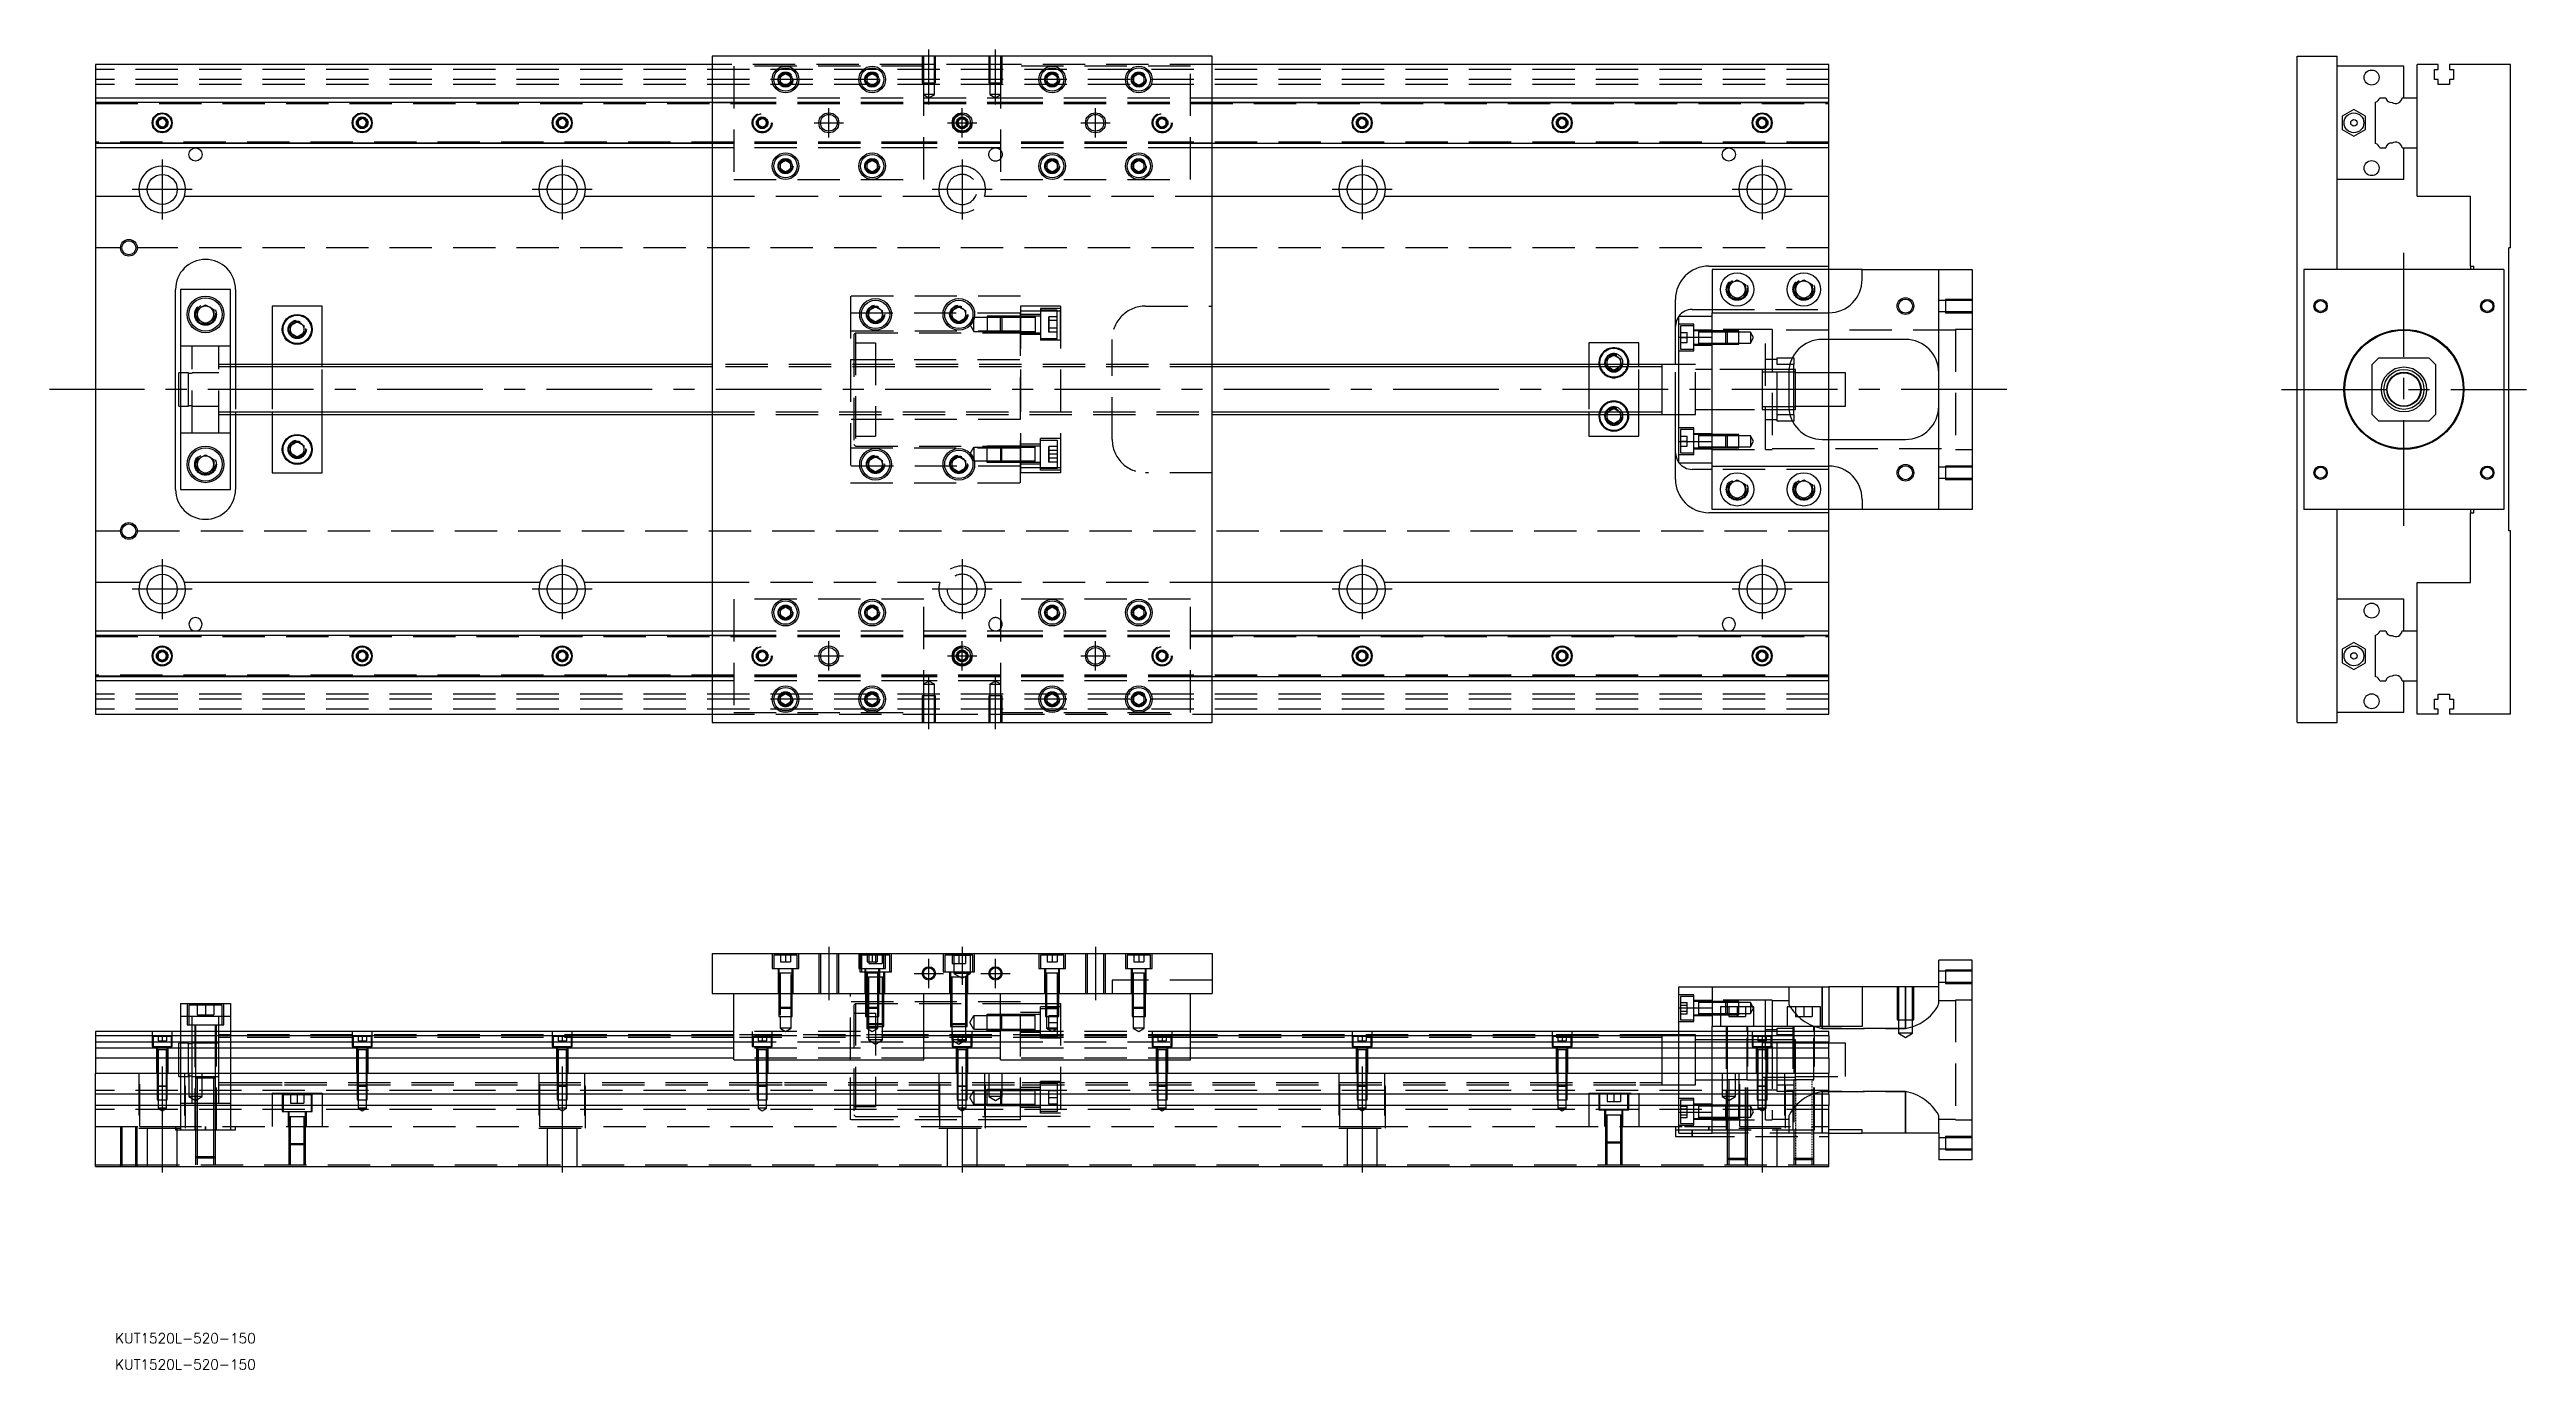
# Model space of a CAD drawing. Extents: x -14 to 729, y -294 to 102.
import ezdxf

# ---------------------------------------------------------------- set-up
doc = ezdxf.new("R2010")
doc.units = 0
for name, pattern in [('CENTER', [50.8, 31.75, -6.35, 6.35, -6.35]), ('DASHED', [19.05, 12.7, -6.35]), ('DOT', [0.5, 0.25, -0.25])]:
    doc.linetypes.add(name, pattern=pattern)
doc.layers.get('0').update_dxf_attribs({"linetype": 'CONTINUOUS'})
doc.layers.add('CENTER', color=1, linetype='CENTER')
doc.styles.get("Standard").update_dxf_attribs({"font": 'txt.shx', "height": 3, "bigfont": 'bigfont.shx'})

# ---------------------------------------------------------------- blocks, each defined once
blk = doc.blocks.new('*U2')
at = {"color": 7, "linetype": 'CONTINUOUS'}
blk.add_text('KUT1520L-520-150', height=3, dxfattribs=at).set_placement((5.9, -294.15))
blk = doc.blocks.new('*U3')
at = {"color": 7, "linetype": 'CONTINUOUS'}
blk.add_text('KUT1520L-520-150', height=3, dxfattribs=at).set_placement((5.9, -286.29))

msp = doc.modelspace()

# ---------------------------------------------------------------- linework, layer by layer
at = {"color": 7, "linetype": 'CONTINUOUS'}
for p, q in [((185, 97.5), (0, 97.5)), ((0, 97.5), (0, 87.5)), ((185, 100), (185, -100)), ((335, 100), (185, 100)), ((335, -100), (335, 100)), ((520, 97.5), (335, 97.5)), ((520, 87.5), (520, 97.5)), ((660.55, 100), (672.55, 100)), ((660.55, -100), (660.55, 100)), ((672.55, 36), (672.55, 100)), ((692.55, 97), (672.55, 97)), ((692.55, 87.5), (692.55, 97)), ((696.55, 87.5), (696.55, 97.5)), ((702.85, 97.5), (696.55, 97.5)), ((702.85, 96), (702.85, 97.5)), ((706.25, 97.5), (706.25, 96)), ((724.55, 97.5), (706.25, 97.5)), ((724.55, 42.5), (724.55, 97.5)), ((205.5, 93.866026), (207, 94.73205)), ((205.5, 92.133974), (205.5, 93.866026)), ((207, 91.26795), (205.5, 92.133974)), ((207, 94.73205), (208.5, 93.866026)), ((208.5, 92.133974), (207, 91.26795)), ((208.5, 93.866026), (208.5, 92.133974)), ((231.5, 93.866026), (233, 94.73205)), ((231.5, 92.133974), (231.5, 93.866026)), ((233, 91.26795), (231.5, 92.133974)), ((233, 94.73205), (234.5, 93.866026)), ((234.5, 92.133974), (233, 91.26795)), ((234.5, 93.866026), (234.5, 92.133974)), ((285.5, 93.866026), (287, 94.73205)), ((285.5, 92.133974), (285.5, 93.866026)), ((287, 91.26795), (285.5, 92.133974)), ((287, 94.73205), (288.5, 93.866026)), ((288.5, 92.133974), (287, 91.26795)), ((288.5, 93.866026), (288.5, 92.133974)), ((311.5, 93.866026), (313, 94.73205)), ((311.5, 92.133974), (311.5, 93.866026)), ((313, 91.26795), (311.5, 92.133974)), ((313, 94.73205), (314.5, 93.866026)), ((314.5, 92.133974), (313, 91.26795)), ((314.5, 93.866026), (314.5, 92.133974)), ((701.7, 96), (702.85, 96)), ((701.7, 93), (701.7, 96)), ((702.85, 93), (701.7, 93)), ((702.85, 91.5), (702.85, 93)), ((706.25, 91.5), (702.85, 91.5)), ((706.25, 96), (707.4, 96)), ((706.25, 93), (706.25, 91.5)), ((707.4, 93), (706.25, 93)), ((707.4, 96), (707.4, 93)), ((0, 87.5), (185, 87.5)), ((0, 87.5), (0, 86.247728)), ((0, 86.247728), (185, 86.247728)), ((0, 86.247728), (0, 73.752272)), ((335, 87.5), (520, 87.5)), ((335, 86.247728), (520, 86.247728)), ((520, 86.247728), (520, 87.5)), ((520, 73.752272), (520, 86.247728)), ((674.04996, 82.020726), (674.049959, 77.979274)), ((677.54996, 84.041452), (674.04996, 82.020726)), ((681.049959, 82.020726), (677.54996, 84.041452)), ((681.049959, 77.979274), (681.049959, 82.020726)), ((684.05, 73.752272), (684.05, 86.247728)), ((685.302272, 87.5), (687.07668, 87.5)), ((692.027372, 87.5), (696.55, 87.5)), ((696.55, 72.5), (696.55, 87.5)), ((696.55, 72.5), (696.55, 87.5)), ((18.75, 80.721688), (20, 81.443376)), ((18.75, 79.278312), (18.75, 80.721688)), ((20, 78.556624), (18.75, 79.278312)), ((20, 81.443376), (21.25, 80.721688)), ((21.25, 79.278312), (20, 78.556624)), ((21.25, 80.721688), (21.25, 79.278312)), ((78.75, 80.721688), (80, 81.443376)), ((78.75, 79.278312), (78.75, 80.721688)), ((80, 78.556624), (78.75, 79.278312)), ((80, 81.443376), (81.25, 80.721688)), ((81.25, 79.278312), (80, 78.556624)), ((81.25, 80.721688), (81.25, 79.278312)), ((138.75, 80.721688), (140, 81.443376)), ((138.75, 79.278312), (138.75, 80.721688)), ((140, 78.556624), (138.75, 79.278312)), ((140, 81.443376), (141.25, 80.721688)), ((141.25, 79.278312), (140, 78.556624)), ((141.25, 80.721688), (141.25, 79.278312)), ((378.75, 80.721688), (380, 81.443376)), ((378.75, 79.278312), (378.75, 80.721688)), ((380, 78.556624), (378.75, 79.278312)), ((380, 81.443376), (381.25, 80.721688)), ((381.25, 79.278312), (380, 78.556624)), ((381.25, 80.721688), (381.25, 79.278312)), ((438.75, 80.721688), (440, 81.443376)), ((438.75, 79.278312), (438.75, 80.721688)), ((440, 78.556624), (438.75, 79.278312)), ((440, 81.443376), (441.25, 80.721688)), ((441.25, 79.278312), (440, 78.556624)), ((441.25, 80.721688), (441.25, 79.278312)), ((498.75, 80.721688), (500, 81.443376)), ((498.75, 79.278312), (498.75, 80.721688)), ((500, 78.556624), (498.75, 79.278312)), ((500, 81.443376), (501.25, 80.721688)), ((501.25, 79.278312), (500, 78.556624)), ((501.25, 80.721688), (501.25, 79.278312)), ((674.049959, 77.979274), (677.54996, 75.958548)), ((677.54996, 75.958548), (681.049959, 77.979274)), ((185, 73.752272), (0, 73.752272)), ((0, 73.752272), (0, 72.5)), ((185, 72.5), (0, 72.5)), ((0, 72.5), (0, 58)), ((205.5, 67.866026), (207, 68.73205)), ((205.5, 66.133974), (205.5, 67.866026)), ((207, 68.73205), (208.5, 67.866026)), ((208.5, 67.866026), (208.5, 66.133974)), ((231.5, 67.866026), (233, 68.73205)), ((231.5, 66.133974), (231.5, 67.866026)), ((233, 68.73205), (234.5, 67.866026)), ((234.5, 67.866026), (234.5, 66.133974)), ((285.5, 67.866026), (287, 68.73205)), ((285.5, 66.133974), (285.5, 67.866026)), ((287, 68.73205), (288.5, 67.866026)), ((288.5, 67.866026), (288.5, 66.133974)), ((311.5, 67.866026), (313, 68.73205)), ((311.5, 66.133974), (311.5, 67.866026)), ((313, 68.73205), (314.5, 67.866026)), ((314.5, 67.866026), (314.5, 66.133974)), ((520, 73.752272), (335, 73.752272)), ((520, 72.5), (335, 72.5)), ((520, 72.5), (520, 73.752272)), ((520, 58), (520, 72.5)), ((685.302272, 72.5), (687.07668, 72.5)), ((692.027372, 72.5), (696.55, 72.5)), ((692.55, 63), (692.55, 72.5)), ((696.55, 58), (696.55, 72.5)), ((207, 65.26795), (205.5, 66.133974)), ((208.5, 66.133974), (207, 65.26795)), ((233, 65.26795), (231.5, 66.133974)), ((234.5, 66.133974), (233, 65.26795)), ((287, 65.26795), (285.5, 66.133974)), ((288.5, 66.133974), (287, 65.26795)), ((313, 65.26795), (311.5, 66.133974)), ((314.5, 66.133974), (313, 65.26795)), ((692.55, 63), (672.55, 63)), ((0, 58), (13.291796, 58)), ((0, 58), (0, -58)), ((26.708204, 58), (133.291796, 58)), ((146.708204, 58), (185, 58)), ((335, 58), (373.291796, 58)), ((386.708204, 58), (493.291796, 58)), ((506.708204, 58), (520, 58)), ((520, 37), (520, 58)), ((696.55, 58), (712.55, 58)), ((712.55, 37), (712.55, 58)), ((724.55, 42.5), (724.05, 42.5)), ((724.05, -42.5), (724.05, 42.5)), ((24, -30), (24, 30)), ((40.5, 30), (25.5, 30)), ((25.5, 30), (25.5, -30)), ((40.5, -30), (40.5, 30)), ((42, 30), (42, 7.5)), ((484, 37), (520, 37)), ((485, 36), (485, 23)), ((530, 36), (485, 36)), ((490, 31.443376), (492.5, 32.886752)), ((490, 28.556624), (490, 31.443376)), ((492.5, 32.886752), (495, 31.443376)), ((495, 31.443376), (495, 28.556624)), ((510, 31.443376), (512.5, 32.886752)), ((510, 28.556624), (510, 31.443376)), ((512.5, 32.886752), (515, 31.443376)), ((515, 31.443376), (515, 28.556624)), ((520, 36), (520, 37)), ((530, 33), (530, 36)), ((530, 36), (553, 36)), ((553, -36), (553, 36)), ((553, 36), (563, 36)), ((563, 36), (563, -36)), ((722.55, 36), (662.55, 36)), ((662.55, 36), (662.55, -36)), ((712.55, 37), (713.55, 37)), ((712.55, 37), (712.55, 36)), ((713.55, 36), (713.55, 37)), ((722.55, 36), (722.55, -36)), ((30.5, 23.943376), (33, 25.386752)), ((30.5, 21.056624), (30.5, 23.943376)), ((33, 25.386752), (35.5, 23.943376)), ((35.5, 23.943376), (35.5, 21.056624)), ((68, 25), (53, 25)), ((53, 25), (53, 7.5)), ((68, 7.5), (68, 25)), ((232, 23.6547), (234, 24.809402)), ((232, 21.3453), (232, 23.6547)), ((234, 24.809402), (236, 23.6547)), ((236, 23.6547), (236, 21.3453)), ((257, 23.6547), (259, 24.809402)), ((257, 21.3453), (257, 23.6547)), ((259, 24.809402), (261, 23.6547)), ((261, 23.6547), (261, 21.3453)), ((474, 7.5), (474, 27)), ((479, 24), (485, 24)), ((485, 15.652476), (485, 23)), ((485, 23), (520, 23)), ((492.5, 27.113248), (490, 28.556624)), ((495, 28.556624), (492.5, 27.113248)), ((512.5, 27.113248), (510, 28.556624)), ((515, 28.556624), (512.5, 27.113248)), ((33, 19.613248), (30.5, 21.056624)), ((35.5, 21.056624), (33, 19.613248)), ((58.5, 19.1547), (60.5, 20.309402)), ((58.5, 16.8453), (58.5, 19.1547)), ((60.5, 15.690598), (58.5, 16.8453)), ((60.5, 20.309402), (62.5, 19.1547)), ((62.5, 16.8453), (60.5, 15.690598)), ((62.5, 19.1547), (62.5, 16.8453)), ((234, 20.190598), (232, 21.3453)), ((236, 21.3453), (234, 20.190598)), ((259, 20.190598), (257, 21.3453)), ((261, 21.3453), (259, 20.190598)), ((475, 15.652476), (475, 22)), ((475, 22), (485, 22)), ((475, 15.652476), (485, 15.652476)), ((475, -15.652476), (475, 15.652476)), ((485, -15.652476), (485, 15.652476)), ((485, -15.652476), (485, 15.652476)), ((543, 15), (518, 15)), ((520, 5), (520, 15)), ((185, 7.5), (40.5, 7.5)), ((470, 7.5), (335, 7.5)), ((448, 14), (448, 7.5)), ((463, 14), (448, 14)), ((453.5, 9.1547), (455.5, 10.309402)), ((453.5, 7.5), (453.5, 9.1547)), ((455.5, 10.309402), (457.5, 9.1547)), ((457.5, 9.1547), (457.5, 7.5)), ((463, 7.5), (463, 14)), ((470, -7.5), (470, 7.5)), ((475, 7.5), (470, 7.5)), ((509.5, 7.5), (508.317542, 7.5)), ((509.069714, 9.5), (509.5, 9.5)), ((509.5, 9.5), (509.5, 7.5)), ((509.5, -7.5), (509.5, 7.5)), ((685.05, 9.5), (683.05, 7.5)), ((683.05, -7.5), (683.05, 7.5)), ((685.05, 9.5), (700.05, 9.5)), ((702.05, 7.5), (700.05, 9.5)), ((702.05, 7.5), (702.05, -7.5)), ((25, -5), (25, 5)), ((25.5, 5), (25, 5)), ((508, 5), (508, -5)), ((509.5, 5.125), (508.000782, 5.125)), ((509.5, 6), (508.050126, 6)), ((510, 6), (509.5, 6)), ((510, 5.125), (509.5, 5.125)), ((510, -6), (510, 6)), ((525, 5), (510, 5)), ((525, -5), (525, 5)), ((25, -5), (25.5, -5)), ((508.000782, -5.125), (509.5, -5.125)), ((508.050126, -6), (509.5, -6)), ((509.5, -5.125), (510, -5.125)), ((509.5, -6), (510, -6)), ((510, -5), (525, -5)), ((520, -15), (520, -5)), ((709.15, -5.499994), (709.15, -5.500852)), ((40.5, -7.5), (185, -7.5)), ((42, -7.5), (42, -30)), ((53, -7.5), (53, -25)), ((68, -25), (68, -7.5)), ((335, -7.5), (470, -7.5)), ((448, -7.5), (448, -14)), ((448, -14), (463, -14)), ((453.5, -9.1547), (453.5, -7.5)), ((455.5, -10.309402), (453.5, -9.1547)), ((457.5, -9.1547), (455.5, -10.309402)), ((457.5, -7.5), (457.5, -9.1547)), ((463, -14), (463, -7.5)), ((469.995, -7.5), (470, -7.5)), ((470, -7.5), (475, -7.5)), ((470, -7.5), (470.005, -7.5)), ((474, -27), (474, -7.5)), ((508.317542, -7.5), (509.5, -7.5)), ((509.5, -9.5), (509.069714, -9.5)), ((509.5, -7.5), (509.5, -9.5)), ((683.05, -7.5), (685.05, -9.5)), ((700.05, -9.5), (685.05, -9.5)), ((700.05, -9.5), (702.05, -7.5)), ((30.5, -21.056624), (33, -19.613248)), ((30.5, -23.943376), (30.5, -21.056624)), ((33, -19.613248), (35.5, -21.056624)), ((35.5, -21.056624), (35.5, -23.943376)), ((58.5, -16.8453), (60.5, -15.690598)), ((58.5, -19.1547), (58.5, -16.8453)), ((60.5, -20.309402), (58.5, -19.1547)), ((60.5, -15.690598), (62.5, -16.8453)), ((62.5, -19.1547), (60.5, -20.309402)), ((62.5, -16.8453), (62.5, -19.1547)), ((232, -21.3453), (234, -20.190598)), ((232, -23.6547), (232, -21.3453)), ((234, -20.190598), (236, -21.3453)), ((236, -21.3453), (236, -23.6547)), ((257, -21.3453), (259, -20.190598)), ((257, -23.6547), (257, -21.3453)), ((259, -20.190598), (261, -21.3453)), ((261, -21.3453), (261, -23.6547)), ((475, -22), (475, -15.652476)), ((475, -15.652476), (485, -15.652476)), ((475, -22), (485, -22)), ((485, -23), (485, -15.652476)), ((518, -15), (543, -15)), ((33, -25.386752), (30.5, -23.943376)), ((35.5, -23.943376), (33, -25.386752)), ((53, -25), (68, -25)), ((234, -24.809402), (232, -23.6547)), ((236, -23.6547), (234, -24.809402)), ((259, -24.809402), (257, -23.6547)), ((261, -23.6547), (259, -24.809402)), ((485, -24), (479, -24)), ((485, -23), (520, -23)), ((485, -36), (485, -23)), ((490, -28.556624), (492.5, -27.113248)), ((490, -31.443376), (490, -28.556624)), ((492.5, -27.113248), (495, -28.556624)), ((495, -28.556624), (495, -31.443376)), ((510, -28.556624), (512.5, -27.113248)), ((510, -31.443376), (510, -28.556624)), ((512.5, -27.113248), (515, -28.556624)), ((515, -28.556624), (515, -31.443376)), ((25.5, -30), (40.5, -30)), ((520, -37), (484, -37)), ((530, -36), (485, -36)), ((492.5, -32.886752), (490, -31.443376)), ((495, -31.443376), (492.5, -32.886752)), ((512.5, -32.886752), (510, -31.443376)), ((515, -31.443376), (512.5, -32.886752)), ((520, -37), (520, -36)), ((520, -58), (520, -37)), ((530, -33), (530, -36)), ((553, -36), (530, -36)), ((563, -36), (553, -36)), ((722.55, -36), (662.55, -36)), ((672.55, -100), (672.55, -36)), ((712.55, -36), (712.55, -37)), ((712.55, -58), (712.55, -37)), ((712.55, -37), (713.55, -37)), ((713.55, -37), (713.55, -36)), ((724.55, -42.5), (724.05, -42.5)), ((724.55, -97.5), (724.55, -42.5)), ((13.291796, -58), (0, -58)), ((0, -58), (0, -72.5)), ((133.291796, -58), (26.708204, -58)), ((185, -58), (146.708204, -58)), ((373.291796, -58), (335, -58)), ((493.291796, -58), (386.708204, -58)), ((520, -58), (506.708204, -58)), ((520, -72.5), (520, -58)), ((696.55, -72.5), (696.55, -58)), ((696.55, -58), (712.55, -58)), ((205.5, -66.133974), (207, -65.26795)), ((205.5, -67.866026), (205.5, -66.133974)), ((207, -65.26795), (208.5, -66.133974)), ((208.5, -66.133974), (208.5, -67.866026)), ((231.5, -66.133974), (233, -65.26795)), ((231.5, -67.866026), (231.5, -66.133974)), ((233, -65.26795), (234.5, -66.133974)), ((234.5, -66.133974), (234.5, -67.866026)), ((285.5, -66.133974), (287, -65.26795)), ((285.5, -67.866026), (285.5, -66.133974)), ((287, -65.26795), (288.5, -66.133974)), ((288.5, -66.133974), (288.5, -67.866026)), ((311.5, -66.133974), (313, -65.26795)), ((311.5, -67.866026), (311.5, -66.133974)), ((313, -65.26795), (314.5, -66.133974)), ((314.5, -66.133974), (314.5, -67.866026)), ((692.55, -63), (672.55, -63)), ((692.55, -72.5), (692.55, -63)), ((0, -72.5), (185, -72.5)), ((0, -72.5), (0, -73.752272)), ((0, -73.752272), (0, -86.247728)), ((0, -73.752272), (185, -73.752272)), ((207, -68.73205), (205.5, -67.866026)), ((208.5, -67.866026), (207, -68.73205)), ((233, -68.73205), (231.5, -67.866026)), ((234.5, -67.866026), (233, -68.73205)), ((287, -68.73205), (285.5, -67.866026)), ((288.5, -67.866026), (287, -68.73205)), ((313, -68.73205), (311.5, -67.866026)), ((314.5, -67.866026), (313, -68.73205)), ((335, -72.5), (520, -72.5)), ((335, -73.752272), (520, -73.752272)), ((520, -73.752272), (520, -72.5)), ((520, -86.247728), (520, -73.752272)), ((684.05, -86.247728), (684.05, -73.752272)), ((685.302272, -72.5), (687.07668, -72.5)), ((692.027372, -72.5), (696.55, -72.5)), ((696.55, -87.5), (696.55, -72.5)), ((696.55, -87.5), (696.55, -72.5)), ((18.75, -79.278312), (20, -78.556624)), ((18.75, -80.721688), (18.75, -79.278312)), ((20, -81.443376), (18.75, -80.721688)), ((20, -78.556624), (21.25, -79.278312)), ((21.25, -80.721688), (20, -81.443376)), ((21.25, -79.278312), (21.25, -80.721688)), ((78.75, -79.278312), (80, -78.556624)), ((78.75, -80.721688), (78.75, -79.278312)), ((80, -81.443376), (78.75, -80.721688)), ((80, -78.556624), (81.25, -79.278312)), ((81.25, -80.721688), (80, -81.443376)), ((81.25, -79.278312), (81.25, -80.721688)), ((138.75, -79.278312), (140, -78.556624)), ((138.75, -80.721688), (138.75, -79.278312)), ((140, -81.443376), (138.75, -80.721688)), ((140, -78.556624), (141.25, -79.278312)), ((141.25, -80.721688), (140, -81.443376)), ((141.25, -79.278312), (141.25, -80.721688)), ((378.75, -79.278312), (380, -78.556624)), ((378.75, -80.721688), (378.75, -79.278312)), ((380, -81.443376), (378.75, -80.721688)), ((380, -78.556624), (381.25, -79.278312)), ((381.25, -80.721688), (380, -81.443376)), ((381.25, -79.278312), (381.25, -80.721688)), ((438.75, -79.278312), (440, -78.556624)), ((438.75, -80.721688), (438.75, -79.278312)), ((440, -81.443376), (438.75, -80.721688)), ((440, -78.556624), (441.25, -79.278312)), ((441.25, -80.721688), (440, -81.443376)), ((441.25, -79.278312), (441.25, -80.721688)), ((498.75, -79.278312), (500, -78.556624)), ((498.75, -80.721688), (498.75, -79.278312)), ((500, -81.443376), (498.75, -80.721688)), ((500, -78.556624), (501.25, -79.278312)), ((501.25, -80.721688), (500, -81.443376)), ((501.25, -79.278312), (501.25, -80.721688)), ((674.04996, -77.979274), (674.049959, -82.020726)), ((677.54996, -75.958548), (674.04996, -77.979274)), ((681.049959, -77.979274), (677.54996, -75.958548)), ((681.049959, -82.020726), (681.049959, -77.979274)), ((185, -86.247728), (0, -86.247728)), ((0, -86.247728), (0, -87.5)), ((185, -87.5), (0, -87.5)), ((0, -87.5), (0, -97.5)), ((520, -86.247728), (335, -86.247728)), ((520, -87.5), (335, -87.5)), ((520, -87.5), (520, -86.247728)), ((520, -97.5), (520, -87.5)), ((674.049959, -82.020726), (677.54996, -84.041452)), ((677.54996, -84.041452), (681.049959, -82.020726)), ((685.302272, -87.5), (687.07668, -87.5)), ((692.027372, -87.5), (696.55, -87.5)), ((692.55, -97), (692.55, -87.5)), ((696.55, -97.5), (696.55, -87.5)), ((205.5, -92.133974), (207, -91.26795)), ((205.5, -93.866026), (205.5, -92.133974)), ((207, -94.73205), (205.5, -93.866026)), ((207, -91.26795), (208.5, -92.133974)), ((208.5, -93.866026), (207, -94.73205)), ((208.5, -92.133974), (208.5, -93.866026)), ((231.5, -92.133974), (233, -91.26795)), ((231.5, -93.866026), (231.5, -92.133974)), ((233, -94.73205), (231.5, -93.866026)), ((233, -91.26795), (234.5, -92.133974)), ((234.5, -93.866026), (233, -94.73205)), ((234.5, -92.133974), (234.5, -93.866026)), ((285.5, -92.133974), (287, -91.26795)), ((285.5, -93.866026), (285.5, -92.133974)), ((287, -94.73205), (285.5, -93.866026)), ((287, -91.26795), (288.5, -92.133974)), ((288.5, -93.866026), (287, -94.73205)), ((288.5, -92.133974), (288.5, -93.866026)), ((311.5, -92.133974), (313, -91.26795)), ((311.5, -93.866026), (311.5, -92.133974)), ((313, -94.73205), (311.5, -93.866026)), ((313, -91.26795), (314.5, -92.133974)), ((314.5, -93.866026), (313, -94.73205)), ((314.5, -92.133974), (314.5, -93.866026)), ((701.7, -93), (702.85, -93)), ((701.7, -96), (701.7, -93)), ((702.85, -96), (701.7, -96)), ((702.85, -91.5), (706.25, -91.5)), ((702.85, -93), (702.85, -91.5)), ((702.85, -97.5), (702.85, -96)), ((706.25, -91.5), (706.25, -93)), ((706.25, -93), (707.4, -93)), ((706.25, -96), (706.25, -97.5)), ((707.4, -96), (706.25, -96)), ((707.4, -93), (707.4, -96)), ((0, -97.5), (185, -97.5)), ((185, -100), (335, -100)), ((335, -97.5), (520, -97.5)), ((660.55, -100), (672.55, -100)), ((692.55, -97), (672.55, -97)), ((702.85, -97.5), (696.55, -97.5)), ((724.55, -97.5), (706.25, -97.5)), ((185, -169.26), (335, -169.26)), ((185, -169.26), (185, -181.26)), ((335, -169.26), (335, -181.26)), ((232, -176.36), (231.499994, -176.36)), ((232.35, -176.36), (232, -176.36)), ((236, -176.36), (235.65, -176.36)), ((236.500006, -176.36), (236, -176.36)), ((563, -171.26), (553, -171.26)), ((553, -179.26), (553, -171.26)), ((563, -231.26), (563, -171.26)), ((25.5, -184.26), (25.5, -192.76)), ((25.5, -184.26), (40.5, -184.26)), ((40.5, -184.26), (40.5, -192.76)), ((185, -181.26), (335, -181.26)), ((191.5, -201.26), (191.5, -181.26)), ((248.5, -201.26), (248.5, -181.26)), ((271.5, -201.26), (271.5, -181.26)), ((328.5, -201.26), (328.5, -181.26)), ((475, -179.26), (485, -179.26)), ((475, -185.607524), (475, -179.26)), ((475, -185.607524), (485, -185.607524)), ((475, -192.76), (475, -185.607524)), ((480.9, -183.703646), (480.9, -184.28866)), ((480.9, -185.563604), (480.9, -185.843698)), ((485, -179.26), (485, -191.26)), ((485, -179.26), (520, -179.26)), ((497.5, -185.26), (487.5, -185.26)), ((487.5, -185.26), (487.5, -191.26)), ((497.5, -191.26), (497.5, -185.26)), ((517.5, -185.26), (507.5, -185.26)), ((507.5, -185.26), (507.5, -191.26)), ((517.5, -191.26), (517.5, -185.26)), ((530, -179.26), (520, -179.26)), ((530, -179.26), (530, -191.26)), ((553, -179.26), (530, -179.26)), ((0, -192.76), (0, -194.012272)), ((191.5, -192.76), (0, -192.76)), ((271.5, -192.76), (248.5, -192.76)), ((520, -192.76), (328.5, -192.76)), ((480.9, -187.118714), (480.9, -187.703656)), ((485, -192.76), (485, -191.26)), ((530, -191.26), (485, -191.26)), ((520, -194.012272), (520, -192.76)), ((0, -194.012272), (0, -195.78668)), ((191.5, -194.012272), (0, -194.012272)), ((0, -195.78668), (191.5, -195.78668)), ((0, -195.78668), (0, -197.683076)), ((191.5, -197.683076), (0, -197.683076)), ((0, -197.683076), (0, -200.737372)), ((271.5, -194.012272), (248.5, -194.012272)), ((248.5, -195.78668), (271.5, -195.78668)), ((271.5, -197.683076), (248.5, -197.683076)), ((520, -194.012272), (328.5, -194.012272)), ((328.5, -195.78668), (520, -195.78668)), ((520, -197.683076), (328.5, -197.683076)), ((510, -196.135), (509.5, -196.135)), ((520, -194.012272), (520, -195.78668)), ((520, -197.683076), (520, -195.78668)), ((520, -200.737372), (520, -197.683076)), ((0, -200.737372), (0, -205.26)), ((191.5, -200.737372), (0, -200.737372)), ((0, -205.26), (520, -205.26)), ((0, -211.56), (0, -205.26)), ((191.5, -201.26), (248.5, -201.26)), ((271.5, -200.737372), (248.5, -200.737372)), ((271.5, -201.26), (328.5, -201.26)), ((520, -200.737372), (328.5, -200.737372)), ((520, -200.737372), (520, -205.26)), ((520, -211.56), (520, -205.26)), ((520, -211.56), (0, -211.56)), ((0, -214.96), (0, -211.56)), ((520, -214.96), (0, -214.96)), ((0, -233.26), (0, -214.96)), ((480.9, -214.816344), (480.9, -214.96)), ((480.9, -214.96), (480.9, -215.40136)), ((520, -211.56), (520, -214.96)), ((520, -233.26), (520, -214.96)), ((480.9, -216.676302), (480.9, -216.956396)), ((480.9, -218.231412), (480.9, -218.816354)), ((530, -222.26), (520, -222.26)), ((530, -223.26), (530, -222.26)), ((520, -223.26), (530, -223.26)), ((553, -223.26), (530, -223.26)), ((553, -223.26), (553, -231.26)), ((0, -233.26), (520, -233.26)), ((563, -231.26), (553, -231.26))]:
    msp.add_line(p, q, dxfattribs=at)
at = {"color": 3, "linetype": 'DASHED'}
for p, q in [((248.000006, 97.5), (185, 97.5)), ((248.5, 97), (191.5, 97)), ((191.5, 97), (191.5, 63)), ((248.000006, 100), (248.000006, 92)), ((251.999994, 97.5), (248.000006, 97.5)), ((248.35, 100), (248.35, 92)), ((248.5, 63), (248.5, 97)), ((251.65, 92), (251.65, 100)), ((251.999994, 92), (251.999994, 100)), ((268.000006, 97.5), (251.999994, 97.5)), ((268.000006, 100), (268.000006, 92)), ((271.999994, 97.5), (268.000006, 97.5)), ((268.35, 100), (268.35, 92)), ((271.5, 97), (271.5, 63)), ((328.5, 97), (271.5, 97)), ((271.65, 92), (271.65, 100)), ((271.999994, 92), (271.999994, 100)), ((335, 97.5), (271.999994, 97.5)), ((328.5, 63), (328.5, 97)), ((520, 96), (0, 96)), ((520, 93), (0, 93)), ((520, 91.5), (0, 91.5)), ((205, 93), (205.030168, 93.346066)), ((234.973226, 93.326156), (235, 93)), ((248.000006, 92), (251.999994, 92)), ((248.35, 92), (248.35, 88.5)), ((251.65, 88.5), (251.65, 92)), ((268.000006, 92), (271.999994, 92)), ((268.35, 92), (268.35, 88.5)), ((271.65, 88.5), (271.65, 92)), ((285, 93), (285.023172, 93.30356)), ((314.973226, 93.326156), (315, 93)), ((0, 86.1147), (185, 86.1147)), ((0, 86.1), (191.5, 86.1)), ((0, 85.8), (191.5, 85.8)), ((185, 87.5), (191.5, 87.5)), ((185, 86.247728), (191.5, 86.247728)), ((185, 86.1147), (191.5, 86.1147)), ((191.5, 87.5), (248.5, 87.5)), ((191.5, 86.247728), (248.5, 86.247728)), ((191.5, 86.1147), (248.5, 86.1147)), ((191.5, 86.1), (248.5, 86.1)), ((191.5, 86.1), (248.5, 86.1)), ((191.5, 85.8), (248.5, 85.8)), ((191.5, 85.8), (248.5, 85.8)), ((251.65, 88.5), (248.35, 88.5)), ((248.35, 88.5), (250, 87.547372)), ((248.5, 87.5), (271.5, 87.5)), ((248.5, 86.247728), (271.5, 86.247728)), ((248.5, 86.1147), (271.5, 86.1147)), ((248.5, 86.1), (271.5, 86.1)), ((248.5, 85.8), (271.5, 85.8)), ((250, 87.547372), (251.65, 88.5)), ((271.65, 88.5), (268.35, 88.5)), ((268.35, 88.5), (270, 87.547372)), ((270, 87.547372), (271.65, 88.5)), ((271.5, 87.5), (328.5, 87.5)), ((271.5, 86.247728), (328.5, 86.247728)), ((271.5, 86.1147), (328.5, 86.1147)), ((271.5, 86.1), (328.5, 86.1)), ((271.5, 86.1), (328.5, 86.1)), ((271.5, 85.8), (328.5, 85.8)), ((271.5, 85.8), (328.5, 85.8)), ((328.5, 87.5), (335, 87.5)), ((328.5, 86.247728), (335, 86.247728)), ((328.5, 86.1147), (335, 86.1147)), ((328.5, 86.1), (520, 86.1)), ((328.5, 85.8), (520, 85.8)), ((335, 86.1147), (520, 86.1147)), ((18.5, 80), (18.516134, 80.21941)), ((78.5, 80), (78.516134, 80.21941)), ((141.477374, 80.25955), (141.5, 80)), ((198.5, 80), (198.516134, 80.21941)), ((198.75, 80.721688), (200, 81.443376)), ((198.75, 79.278312), (198.75, 80.721688)), ((200, 78.556624), (198.75, 79.278312)), ((200, 81.443376), (201.25, 80.721688)), ((201.25, 79.278312), (200, 78.556624)), ((201.25, 80.721688), (201.25, 79.278312)), ((258.75, 80.721688), (260, 81.443376)), ((258.75, 79.278312), (258.75, 80.721688)), ((260, 78.556624), (258.75, 79.278312)), ((260, 81.443376), (261.25, 80.721688)), ((261.25, 79.278312), (260, 78.556624)), ((261.25, 80.721688), (261.25, 79.278312)), ((318.75, 80.721688), (320, 81.443376)), ((318.75, 79.278312), (318.75, 80.721688)), ((320, 78.556624), (318.75, 79.278312)), ((320, 81.443376), (321.25, 80.721688)), ((321.25, 79.278312), (320, 78.556624)), ((321.25, 80.721688), (321.25, 79.278312)), ((321.477374, 80.25955), (321.5, 80)), ((378.5, 80), (378.516134, 80.21941)), ((438.5, 80), (438.516134, 80.21941)), ((498.5, 80), (498.516134, 80.21941)), ((191.5, 74.2), (0, 74.2)), ((191.5, 73.9), (0, 73.9)), ((185, 73.8853), (0, 73.8853)), ((191.5, 73.8853), (185, 73.8853)), ((191.5, 73.752272), (185, 73.752272)), ((191.5, 72.5), (185, 72.5)), ((248.5, 74.2), (191.5, 74.2)), ((248.5, 73.9), (191.5, 73.9)), ((248.5, 73.8853), (191.5, 73.8853)), ((248.5, 73.752272), (191.5, 73.752272)), ((248.5, 72.5), (191.5, 72.5)), ((208.973226, 67.326156), (209, 67)), ((234.973226, 67.326156), (235, 67)), ((271.5, 74.2), (248.5, 74.2)), ((271.5, 73.9), (248.5, 73.9)), ((271.5, 73.8853), (248.5, 73.8853)), ((271.5, 73.752272), (248.5, 73.752272)), ((271.5, 72.5), (248.5, 72.5)), ((328.5, 74.2), (271.5, 74.2)), ((328.5, 73.9), (271.5, 73.9)), ((328.5, 73.8853), (271.5, 73.8853)), ((328.5, 73.752272), (271.5, 73.752272)), ((328.5, 72.5), (271.5, 72.5)), ((285, 67), (285.023172, 67.30356)), ((314.973226, 67.326156), (315, 67)), ((520, 74.2), (328.5, 74.2)), ((520, 73.9), (328.5, 73.9)), ((335, 73.8853), (328.5, 73.8853)), ((335, 73.752272), (328.5, 73.752272)), ((335, 72.5), (328.5, 72.5)), ((520, 73.8853), (335, 73.8853)), ((191.5, 63), (248.5, 63)), ((271.5, 63), (328.5, 63)), ((185, 58), (253.291796, 58)), ((266.708204, 58), (335, 58)), ((7.5, 42.5), (0, 42.5)), ((520, 42.5), (12.5, 42.5)), ((495.477798, 30.364306), (495.5, 30)), ((515.477798, 30.364306), (515.5, 30)), ((520, 24), (520, 36)), ((35.977798, 22.864306), (36, 22.5)), ((226.5, 28), (226.5, -28)), ((277.5, 28), (226.5, 28)), ((226.5, 23), (277.5, 23)), ((231.5, 22.5), (231.512884, 22.753488)), ((256.5, 22.5), (256.52689, 22.865682)), ((277.5, -28), (277.5, 28)), ((277.5, 25), (277.5, -25)), ((289.5, 25), (277.5, 25)), ((289.5, 23.49468), (277.5, 23.49468)), ((283.5, 22.485571), (277.5, 22.485571)), ((283.5, 24.235572), (283.5, 14.735572)), ((289.5, 24.235572), (283.5, 24.235572)), ((288.5, 23.735571), (283.5, 23.735571)), ((288.5, 15.235572), (288.5, 23.735572)), ((289.5, 25), (289.5, -25)), ((289.5, 15.235571), (289.5, 23.735571)), ((315, 25), (335, 25)), ((485, 24), (520, 24)), ((520, 23), (520, 24)), ((520, 15), (520, 23)), ((555, 26.65), (553, 26.65)), ((553, 23.35), (555, 23.35)), ((555, 26.999994), (555, 23.000006)), ((563, 26.999994), (555, 26.999994)), ((563, 26.65), (555, 26.65)), ((555, 23.35), (563, 23.35)), ((555, 23.000006), (563, 23.000006)), ((62.983582, 18.286038), (63, 18)), ((277.5, 17.5), (226.5, 17.5)), ((227.5, 16.5), (228, 17)), ((227.5, 16.5), (227.5, -16.5)), ((228, 17), (278, 17)), ((228, 17), (228, -17)), ((263.500001, 21.585571), (262.287565, 19.485571)), ((262.287565, 19.485571), (263.500001, 17.385571)), ((269.4, 21.585571), (263.5, 21.585571)), ((263.500001, 17.385571), (263.500001, 21.585571)), ((263.500001, 17.385571), (269.4, 17.385571)), ((272.4, 21.985565), (267.5, 21.985565)), ((267.5, 21.971141), (267.5, 16.985576)), ((267.5, 16.985575), (272.4, 16.985575)), ((272, 21.585571), (269.4, 21.585571)), ((269.4, 17.385571), (272, 17.385571)), ((271.9, 21.985571), (271.5, 21.585571)), ((271.5, 17.385571), (271.5, 21.585571)), ((271.5, 17.385571), (271.9, 16.985571)), ((271.9, 21.985571), (271.9, 16.985571)), ((281.9, 21.585571), (272, 21.585571)), ((272, 17.385571), (281.9, 17.385571)), ((283.5, 21.985565), (272.4, 21.985565)), ((272.4, 16.985575), (283.5, 16.985575)), ((283.5, 16.485571), (277.5, 16.485571)), ((281.9, 21.985571), (281.9, 16.985571)), ((283.5, 15.235572), (288.5, 15.235572)), ((286, 20.640272), (286, 21.794972)), ((286, 21.794972), (286, 20.640272)), ((288.5, 21.794972), (286, 21.794972)), ((288.5, 20.640272), (286, 20.640272)), ((286, 18.330872), (286, 20.640272)), ((286, 20.640272), (286, 18.330872)), ((288.5, 18.330872), (286, 18.330872)), ((286, 17.17617), (286, 18.330872)), ((286, 18.330872), (286, 17.17617)), ((288.5, 17.17617), (286, 17.17617)), ((305, -15), (305, 15)), ((479.5, 19.55635), (475, 19.55635)), ((475.5, 19.05635), (475.5, 12.05635)), ((479.5, 19.05635), (475.5, 19.05635)), ((475.5, 17.05635), (477.5, 17.05635)), ((475.5, 15.55635), (477.5, 15.55635)), ((477.5, 15.55635), (477.5, 17.05635)), ((477.5, 14.05635), (477.5, 15.55635)), ((479.5, 11.55635), (479.5, 19.55635)), ((485, 17.80635), (479.5, 17.80635)), ((480.9, 17.55635), (479.5, 17.55635)), ((480.9, 17.55635), (480.895, 17.55635)), ((480.9, 17.55635), (480.9, 17.339888)), ((480.905, 17.55635), (480.9, 17.55635)), ((485, 17.55635), (480.9, 17.55635)), ((480.9, 17.339888), (480.9, 13.77281)), ((485, 17.20635), (480.9, 17.20635)), ((485, 15.652476), (485, 22)), ((501, 18), (485, 18)), ((489.15, 17.55635), (485, 17.55635)), ((489.150006, 17.556344), (485, 17.556344)), ((489.5, 17.20635), (485, 17.20635)), ((489.15, 13.55635), (489.15, 17.55635)), ((489.5, 17.20635), (489.15, 17.55635)), ((493, 17.556344), (489.150006, 17.556344)), ((489.5, 17.20635), (489.5, 13.90635)), ((493, 17.20635), (489.5, 17.20635)), ((493, 13.556354), (493, 17.556344)), ((496.5, 17.20635), (493, 17.20635)), ((496.5, 17.20635), (496.5, 13.90635)), ((497.452628, 15.55635), (496.5, 17.20635)), ((496.5, 13.90635), (497.452628, 15.55635)), ((501, -18), (501, 18)), ((503, 18), (501, 18)), ((503, 18), (503, -18)), ((558, 17.75), (503, 17.75)), ((558, 18), (558, -18)), ((563, 18), (558, 18)), ((29, 13), (25.5, 13)), ((29, -13), (29, 13)), ((37, 13), (29, 13)), ((37, -13), (37, 13)), ((40.5, 13), (37, 13)), ((40.5, 7.5), (37, 7.5)), ((42, 7.5), (42, 6.75)), ((53, 7.5), (53, 6.75)), ((68, 6.75), (68, 7.5)), ((335, 7.5), (185, 7.5)), ((226.5, 9), (277.5, 9)), ((228, 14), (234, 14)), ((234, 14), (234, -14)), ((289.5, 14.735572), (283.5, 14.735572)), ((448, 7.5), (448, 6.75)), ((453.5, 6.8453), (453.5, 7.5)), ((457.5, 7.5), (457.5, 6.8453)), ((457.983582, 8.286038), (458, 8)), ((463, 6.75), (463, 7.5)), ((474, -7.5), (474, 7.5)), ((475, 11.55635), (479.5, 11.55635)), ((480, 7.5), (475, 7.5)), ((475.5, 14.05635), (477.5, 14.05635)), ((475.5, 12.05635), (479.5, 12.05635)), ((479.5, 13.55635), (480.9, 13.55635)), ((479.5, 13.30635), (485, 13.30635)), ((480, -7.5), (480, 7.5)), ((480.895, 13.55635), (480.9, 13.55635)), ((480.9, 13.90635), (485, 13.90635)), ((480.9, 13.77281), (480.9, 13.55635)), ((480.9, 13.55635), (480.905, 13.55635)), ((480.9, 13.55635), (485, 13.55635)), ((485, 13.90635), (489.5, 13.90635)), ((485, 13.556354), (489.15, 13.556354)), ((485, 13.55635), (489.15, 13.55635)), ((489.15, 13.55635), (489.5, 13.90635)), ((489.15, 13.556354), (493, 13.556354)), ((489.5, 13.90635), (493, 13.90635)), ((493, 13.90635), (496.5, 13.90635)), ((504.5, 9), (501, 9)), ((504.5, 9.5), (509.069714, 9.5)), ((504.5, 7.5), (504.5, 9.5)), ((504.5, -7.5), (504.5, 7.5)), ((508.317542, 7.5), (504.5, 7.5)), ((27.85, 5), (25.5, 5)), ((27.85, -5), (27.85, 5)), ((29, 4.8), (27.85, 4.8)), ((37, 5), (29, 5)), ((40.5, 6.75), (37, 6.75)), ((42, 6.75), (42, -6.75)), ((53, 6.75), (53, -6.75)), ((68, -6.75), (68, 6.75)), ((335, 6.75), (185, 6.75)), ((448, 6.75), (448, -6.75)), ((453.665064, 6.75), (453.5, 6.8453)), ((455.5, 5.690598), (453.665064, 6.75)), ((457.334936, 6.75), (455.5, 5.690598)), ((457.5, 6.8453), (457.334936, 6.75)), ((463, -6.75), (463, 6.75)), ((485, 6), (480, 6)), ((500, 6), (485, 6)), ((500, 6), (499.995, 6)), ((500, 6), (500, -6)), ((501, 6), (500, 6)), ((500.005, 6), (500, 6)), ((501, 5.125), (500, 5.125)), ((504.5, 6), (501, 6)), ((504.5, 5.125), (501, 5.125)), ((508.050126, 6), (504.5, 6)), ((508.000782, 5.125), (504.5, 5.125)), ((520, -5), (520, 5)), ((25.5, -5), (27.85, -5)), ((27.85, -4.8), (29, -4.8)), ((29, -5), (37, -5)), ((37, -6.75), (40.5, -6.75)), ((42, -6.75), (42, -7.5)), ((53, -6.75), (53, -7.5)), ((68, -7.5), (68, -6.75)), ((185, -6.75), (335, -6.75)), ((448, -6.75), (448, -7.5)), ((453.5, -6.8453), (453.665064, -6.75)), ((453.5, -7.5), (453.5, -6.8453)), ((453.665064, -6.75), (455.5, -5.690598)), ((455.5, -5.690598), (457.334936, -6.75)), ((457.334936, -6.75), (457.5, -6.8453)), ((457.5, -6.8453), (457.5, -7.5)), ((463, -7.5), (463, -6.75)), ((480, -6), (485, -6)), ((485, -6), (500, -6)), ((499.995, -6), (500, -6)), ((500, -5.125), (501, -5.125)), ((500, -6), (501, -6)), ((500, -6), (500.005, -6)), ((501, -5.125), (504.5, -5.125)), ((501, -6), (504.5, -6)), ((504.5, -5.125), (508.000782, -5.125)), ((504.5, -6), (508.050126, -6)), ((25.5, -13), (29, -13)), ((29, -13), (37, -13)), ((37, -7.5), (40.5, -7.5)), ((37, -13), (40.5, -13)), ((185, -7.5), (335, -7.5)), ((277.5, -9), (226.5, -9)), ((228, -14), (234, -14)), ((283.5, -24.235572), (283.5, -14.735572)), ((289.5, -14.735572), (283.5, -14.735572)), ((457.983582, -7.713962), (458, -8)), ((475, -7.5), (480, -7.5)), ((479.5, -11.55635), (475, -11.55635)), ((475.5, -12.05635), (475.5, -19.05635)), ((479.5, -12.05635), (475.5, -12.05635)), ((475.5, -14.05635), (477.5, -14.05635)), ((477.5, -15.55635), (477.5, -14.05635)), ((479.5, -19.55635), (479.5, -11.55635)), ((485, -13.30635), (479.5, -13.30635)), ((480.9, -13.55635), (479.5, -13.55635)), ((480.9, -13.55635), (480.895, -13.55635)), ((480.9, -13.55635), (480.9, -13.77281)), ((480.905, -13.55635), (480.9, -13.55635)), ((485, -13.55635), (480.9, -13.55635)), ((480.9, -13.77281), (480.9, -17.339888)), ((485, -13.90635), (480.9, -13.90635)), ((489.15, -13.55635), (485, -13.55635)), ((489.15, -13.556352), (485, -13.556354)), ((489.5, -13.90635), (485, -13.90635)), ((489.15, -17.55635), (489.15, -13.55635)), ((489.5, -13.90635), (489.15, -13.55635)), ((493, -13.556354), (489.15, -13.556352)), ((489.5, -13.90635), (489.5, -17.20635)), ((493, -13.90635), (489.5, -13.90635)), ((493, -17.556344), (493, -13.556354)), ((496.5, -13.90635), (493, -13.90635)), ((496.5, -13.90635), (496.5, -17.20635)), ((497.452628, -15.55635), (496.5, -13.90635)), ((501, -9), (504.5, -9)), ((504.5, -7.5), (508.317542, -7.5)), ((504.5, -9.5), (504.5, -7.5)), ((509.069714, -9.5), (504.5, -9.5)), ((30, -22.5), (30.020026, -22.153944)), ((62.983582, -17.713962), (63, -18)), ((226.5, -17.5), (277.5, -17.5)), ((228, -17), (227.5, -16.5)), ((228, -17), (277.5, -17)), ((236.483582, -22.213962), (236.5, -22.5)), ((261.483582, -22.213962), (261.5, -22.5)), ((262.287565, -19.485571), (263.500001, -17.385571)), ((263.500001, -21.585571), (262.287565, -19.485571)), ((263.500001, -17.385571), (263.500001, -21.585571)), ((263.500001, -17.385571), (269.4, -17.385571)), ((269.4, -21.585571), (263.66115, -21.585571)), ((267.5, -21.985566), (267.5, -16.985575)), ((267.5, -16.985575), (272.4, -16.985575)), ((272.4, -21.985565), (267.5, -21.985565)), ((269.4, -17.385571), (272, -17.385571)), ((272, -21.585571), (269.4, -21.585571)), ((271.499979, -17.385571), (271.899979, -16.985571)), ((271.499979, -17.385571), (271.499979, -21.585571)), ((271.899979, -21.985571), (271.499979, -21.585571)), ((271.899979, -21.985571), (271.899979, -16.985571)), ((272, -17.385571), (281.9, -17.385572)), ((281.9, -21.585571), (272, -21.585571)), ((272.4, -16.985575), (283.5, -16.985575)), ((283.5, -21.985565), (272.4, -21.985565)), ((283.5, -16.485572), (277.5, -16.485572)), ((281.9, -21.985571), (281.9, -16.985571)), ((281.9, -21.728173), (281.9, -21.985571)), ((283.5, -15.235571), (288.5, -15.235571)), ((286, -18.330872), (286, -17.17617)), ((286, -17.17617), (286, -18.330872)), ((288.5, -17.17617), (286, -17.17617)), ((288.5, -18.330872), (286, -18.330872)), ((286, -20.640272), (286, -18.330872)), ((286, -18.330872), (286, -20.640272)), ((288.5, -19.485571), (286, -19.485571)), ((288.5, -20.640272), (286, -20.640272)), ((286, -21.794972), (286, -20.640272)), ((286, -20.640272), (286, -21.794972)), ((288.5, -21.794972), (286, -21.794972)), ((288.5, -15.235571), (288.5, -23.735571)), ((475, -19.55635), (479.5, -19.55635)), ((475.5, -15.55635), (477.5, -15.55635)), ((475.5, -17.05635), (477.5, -17.05635)), ((475.5, -19.05635), (479.5, -19.05635)), ((477.5, -17.05635), (477.5, -15.55635)), ((479.5, -17.55635), (480.9, -17.55635)), ((479.5, -17.80635), (485, -17.80635)), ((480.895, -17.55635), (480.9, -17.55635)), ((480.9, -17.20635), (485, -17.20635)), ((480.9, -17.339888), (480.9, -17.55635)), ((480.9, -17.55635), (480.905, -17.55635)), ((480.9, -17.55635), (485, -17.55635)), ((485, -22), (485, -15.652476)), ((485, -17.20635), (489.5, -17.20635)), ((485, -17.556344), (489.15, -17.556346)), ((485, -17.55635), (489.15, -17.55635)), ((485, -18), (501, -18)), ((489.15, -17.55635), (489.5, -17.20635)), ((489.15, -17.556346), (493, -17.556344)), ((489.5, -17.20635), (493, -17.20635)), ((493, -17.20635), (496.5, -17.20635)), ((496.5, -17.20635), (497.452628, -15.55635)), ((501, -18), (503, -18)), ((503, -17.75), (558, -17.75)), ((520, -23), (520, -15)), ((558, -18), (563, -18)), ((277.5, -23), (226.5, -23)), ((226.5, -28), (277.5, -28)), ((283.5, -22.485572), (277.5, -22.485572)), ((289.5, -23.49468), (277.5, -23.49468)), ((289.5, -25), (277.5, -25)), ((288.5, -23.735571), (283.5, -23.735571)), ((289.5, -24.235572), (283.5, -24.235572)), ((335, -25), (315, -25)), ((520, -24), (485, -24)), ((495.477798, -29.635694), (495.5, -30)), ((515.477798, -29.635694), (515.5, -30)), ((520, -24), (520, -23)), ((520, -36), (520, -24)), ((555, -23.35), (553, -23.35)), ((553, -26.65), (555, -26.65)), ((555, -23.000006), (555, -26.999994)), ((563, -23.000006), (555, -23.000006)), ((563, -23.35), (555, -23.35)), ((555, -26.65), (563, -26.65)), ((555, -26.999994), (563, -26.999994)), ((0, -42.5), (7.5, -42.5)), ((12.5, -42.5), (520, -42.5)), ((253.291796, -58), (185, -58)), ((335, -58), (266.708204, -58)), ((248.5, -63), (191.5, -63)), ((191.5, -63), (191.5, -97)), ((208.973226, -66.673844), (209, -67)), ((234.973226, -66.673844), (235, -67)), ((248.5, -97), (248.5, -63)), ((271.5, -63), (271.5, -97)), ((328.5, -63), (271.5, -63)), ((288.973226, -66.673844), (289, -67)), ((314.973226, -66.673844), (315, -67)), ((328.5, -97), (328.5, -63)), ((0, -73.8853), (185, -73.8853)), ((0, -73.9), (191.5, -73.9)), ((0, -74.2), (191.5, -74.2)), ((185, -72.5), (191.5, -72.5)), ((185, -73.752272), (191.5, -73.752272)), ((185, -73.8853), (191.5, -73.8853)), ((191.5, -72.5), (248.5, -72.5)), ((191.5, -73.752272), (248.5, -73.752272)), ((191.5, -73.8853), (248.5, -73.8853)), ((191.5, -73.9), (248.5, -73.9)), ((191.5, -74.2), (248.5, -74.2)), ((248.5, -72.5), (271.5, -72.5)), ((248.5, -73.752272), (271.5, -73.752272)), ((248.5, -73.8853), (271.5, -73.8853)), ((248.5, -73.9), (271.5, -73.9)), ((248.5, -74.2), (271.5, -74.2)), ((271.5, -72.5), (328.5, -72.5)), ((271.5, -73.752272), (328.5, -73.752272)), ((271.5, -73.8853), (328.5, -73.8853)), ((271.5, -73.9), (328.5, -73.9)), ((271.5, -74.2), (328.5, -74.2)), ((328.5, -72.5), (335, -72.5)), ((328.5, -73.752272), (335, -73.752272)), ((328.5, -73.8853), (335, -73.8853)), ((328.5, -73.9), (520, -73.9)), ((328.5, -74.2), (520, -74.2)), ((335, -73.8853), (520, -73.8853)), ((21.477374, -79.74045), (21.5, -80)), ((81.477374, -79.74045), (81.5, -80)), ((138.5, -80), (138.516134, -79.78059)), ((198.75, -79.278312), (200, -78.556624)), ((198.75, -80.721688), (198.75, -79.278312)), ((200, -81.443376), (198.75, -80.721688)), ((200, -78.556624), (201.25, -79.278312)), ((201.25, -80.721688), (200, -81.443376)), ((201.25, -79.278312), (201.25, -80.721688)), ((201.477374, -79.74045), (201.5, -80)), ((258.75, -79.278312), (260, -78.556624)), ((258.75, -80.721688), (258.75, -79.278312)), ((260, -81.443376), (258.75, -80.721688)), ((260, -78.556624), (261.25, -79.278312)), ((261.25, -80.721688), (260, -81.443376)), ((261.25, -79.278312), (261.25, -80.721688)), ((318.5, -80), (318.52041, -79.75339)), ((318.75, -79.278312), (320, -78.556624)), ((318.75, -80.721688), (318.75, -79.278312)), ((320, -81.443376), (318.75, -80.721688)), ((320, -78.556624), (321.25, -79.278312)), ((321.25, -80.721688), (320, -81.443376)), ((321.25, -79.278312), (321.25, -80.721688)), ((378.5, -80), (378.516134, -79.78059)), ((438.5, -80), (438.516134, -79.78059)), ((498.5, -80), (498.516134, -79.78059)), ((191.5, -85.8), (0, -85.8)), ((191.5, -86.1), (0, -86.1)), ((185, -86.1147), (0, -86.1147)), ((191.5, -86.1147), (185, -86.1147)), ((191.5, -86.247728), (185, -86.247728)), ((191.5, -87.5), (185, -87.5)), ((248.5, -85.8), (191.5, -85.8)), ((248.5, -85.8), (191.5, -85.8)), ((248.5, -86.1), (191.5, -86.1)), ((248.5, -86.1), (191.5, -86.1)), ((248.5, -86.1147), (191.5, -86.1147)), ((248.5, -86.247728), (191.5, -86.247728)), ((248.5, -87.5), (191.5, -87.5)), ((250, -87.547372), (248.35, -88.5)), ((248.35, -88.5), (250, -88.5)), ((248.35, -88.5), (248.35, -92)), ((271.5, -85.8), (248.5, -85.8)), ((271.5, -86.1), (248.5, -86.1)), ((271.5, -86.1147), (248.5, -86.1147)), ((271.5, -86.247728), (248.5, -86.247728)), ((271.5, -87.5), (248.5, -87.5)), ((251.65, -88.5), (250, -87.547372)), ((250, -88.5), (251.65, -88.5)), ((251.65, -92), (251.65, -88.5)), ((270, -87.547372), (268.35, -88.5)), ((268.35, -88.5), (270, -88.5)), ((268.35, -88.5), (268.35, -92)), ((271.65, -88.5), (270, -87.547372)), ((270, -88.5), (271.65, -88.5)), ((328.5, -85.8), (271.5, -85.8)), ((328.5, -85.8), (271.5, -85.8)), ((328.5, -86.1), (271.5, -86.1)), ((328.5, -86.1), (271.5, -86.1)), ((328.5, -86.1147), (271.5, -86.1147)), ((328.5, -86.247728), (271.5, -86.247728)), ((328.5, -87.5), (271.5, -87.5)), ((271.65, -92), (271.65, -88.5)), ((520, -85.8), (328.5, -85.8)), ((520, -86.1), (328.5, -86.1)), ((335, -86.1147), (328.5, -86.1147)), ((335, -86.247728), (328.5, -86.247728)), ((335, -87.5), (328.5, -87.5)), ((520, -86.1147), (335, -86.1147)), ((520, -91.5), (0, -91.5)), ((520, -93), (0, -93)), ((520, -96), (0, -96)), ((208.973226, -92.673844), (209, -93)), ((234.973226, -92.673844), (235, -93)), ((251.999994, -92), (248.000006, -92)), ((248.000006, -92), (248.000006, -100)), ((248.35, -92), (248.35, -100)), ((251.65, -100), (251.65, -92)), ((251.999994, -100), (251.999994, -92)), ((271.999994, -92), (268.000006, -92)), ((268.000006, -92), (268.000006, -100)), ((268.35, -92), (268.35, -100)), ((271.65, -100), (271.65, -92)), ((271.999994, -100), (271.999994, -92)), ((285, -93), (285.023172, -92.69644)), ((314.973226, -92.673844), (315, -93)), ((185, -97.5), (248.000006, -97.5)), ((191.5, -97), (248.5, -97)), ((248.000006, -97.5), (251.999994, -97.5)), ((251.999994, -97.5), (268.000006, -97.5)), ((268.000006, -97.5), (271.999994, -97.5)), ((271.5, -97), (328.5, -97)), ((271.999994, -97.5), (335, -97.5)), ((203, -169.26), (203, -173.76)), ((210.5, -169.76), (203.5, -169.76)), ((203.5, -169.76), (203.5, -173.76)), ((205.5, -169.76), (205.5, -171.76)), ((207, -169.76), (207, -171.76)), ((208.5, -169.76), (208.5, -171.76)), ((210.5, -173.76), (210.5, -169.76)), ((211, -173.76), (211, -169.26)), ((217.000006, -169.26), (217.000006, -181.26)), ((217.5, -169.26), (217.5, -181.26)), ((222.5, -181.26), (222.5, -169.26)), ((222.999994, -181.26), (222.999994, -169.26)), ((229, -169.26), (229, -173.76)), ((229.25, -169.26), (229.25, -174.76)), ((236.5, -169.76), (229.5, -169.76)), ((229.5, -169.76), (229.5, -173.76)), ((229.75, -169.76), (229.75, -174.76)), ((231.5, -169.76), (231.5, -171.76)), ((232, -169.76), (232, -172.26)), ((233, -169.76), (233, -171.76)), ((234, -169.76), (234, -172.26)), ((234.5, -169.76), (234.5, -171.76)), ((236, -169.76), (236, -172.26)), ((238.25, -169.76), (236.5, -169.76)), ((236.5, -173.76), (236.5, -169.76)), ((237, -173.76), (237, -169.26)), ((238.25, -174.76), (238.25, -169.76)), ((238.75, -174.76), (238.75, -169.26)), ((254.25, -169.26), (254.25, -174.76)), ((263.25, -169.76), (254.75, -169.76)), ((254.75, -169.76), (254.75, -174.76)), ((257.5, -169.76), (257, -169.26)), ((257, -169.76), (257, -172.26)), ((257.5, -169.76), (257.5, -175.26)), ((257.5, -169.76), (262.5, -169.76)), ((259, -169.76), (259, -172.26)), ((261, -169.76), (261, -172.26)), ((262.5, -169.76), (263, -169.26)), ((262.5, -175.26), (262.5, -169.76)), ((263.25, -174.76), (263.25, -169.76)), ((263.75, -174.76), (263.75, -169.26)), ((283, -169.26), (283, -173.76)), ((290.5, -169.76), (283.5, -169.76)), ((283.5, -169.76), (283.5, -173.76)), ((285.5, -169.76), (285.5, -171.76)), ((287, -169.76), (287, -171.76)), ((288.5, -169.76), (288.5, -171.76)), ((290.5, -173.76), (290.5, -169.76)), ((291, -173.76), (291, -169.26)), ((297.000006, -169.26), (297.000006, -181.26)), ((297.5, -169.26), (297.5, -181.26)), ((302.5, -181.26), (302.5, -169.26)), ((302.999994, -181.26), (302.999994, -169.26)), ((309, -169.26), (309, -173.76)), ((316.5, -169.76), (309.5, -169.76)), ((309.5, -169.76), (309.5, -173.76)), ((311.5, -169.76), (311.5, -171.76)), ((313, -169.76), (313, -171.76)), ((314.5, -169.76), (314.5, -171.76)), ((316.5, -173.76), (316.5, -169.76)), ((317, -173.76), (317, -169.26)), ((203, -173.76), (211, -173.76)), ((204.75, -173.76), (204.75, -181.26)), ((205, -173.76), (205, -175.16)), ((205, -175.155), (205, -175.16)), ((205, -175.16), (205.216462, -175.16)), ((205.216708, -175.16), (205, -175.16)), ((205, -175.16), (205, -181.26)), ((205, -175.16), (205, -175.165)), ((208.783332, -175.16), (205.216708, -175.16)), ((205.35, -175.16), (205.35, -188.26)), ((205.5, -171.76), (207, -171.76)), ((207, -171.76), (208.5, -171.76)), ((208.65, -188.26), (208.65, -175.16)), ((209, -175.16), (208.783332, -175.16)), ((208.783538, -175.16), (209, -175.16)), ((209, -175.16), (209, -173.76)), ((209, -175.16), (209, -175.155)), ((209, -181.26), (209, -175.16)), ((209, -175.165), (209, -175.16)), ((209.25, -181.26), (209.25, -173.76)), ((229, -173.76), (237, -173.76)), ((229.25, -174.76), (238.75, -174.76)), ((230.75, -173.76), (230.75, -181.26)), ((231, -173.76), (231, -175.16)), ((231, -175.155), (231, -175.16)), ((231, -175.16), (231.216462, -175.16)), ((231.216708, -175.16), (231, -175.16)), ((231, -175.16), (231, -175.165)), ((231, -175.16), (231, -181.26)), ((234.783332, -175.16), (231.216708, -175.16)), ((231.25, -174.76), (231.25, -181.26)), ((231.35, -175.16), (231.35, -181.26)), ((231.5, -171.76), (233, -171.76)), ((231.5, -174.76), (231.5, -176.36)), ((231.5, -176.355), (231.5, -176.36)), ((231.757468, -176.36), (231.5, -176.36)), ((231.5, -176.36), (231.5, -181.26)), ((231.5, -176.36), (231.5, -176.365)), ((231.999654, -176.36), (231.757468, -176.36)), ((231.9, -176.36), (231.9, -181.26)), ((232.349616, -176.36), (231.999654, -176.36)), ((232, -172.26), (234, -172.26)), ((235.650424, -176.36), (232.349616, -176.36)), ((233, -171.76), (234.5, -171.76)), ((234, -172.26), (236, -172.26)), ((234.65, -181.26), (234.65, -175.16)), ((235, -175.16), (234.783332, -175.16)), ((234.783538, -175.16), (235, -175.16)), ((235, -175.16), (235, -173.76)), ((235, -175.16), (235, -175.155)), ((235, -175.165), (235, -175.16)), ((235, -181.26), (235, -175.16)), ((235.25, -181.26), (235.25, -173.76)), ((236.000386, -176.36), (235.650424, -176.36)), ((236.242552, -176.36), (236.000386, -176.36)), ((236.1, -181.26), (236.1, -176.36)), ((236.5, -176.36), (236.242552, -176.36)), ((236.5, -176.36), (236.5, -174.76)), ((236.5, -176.36), (236.5, -176.355)), ((236.5, -181.26), (236.5, -176.36)), ((236.5, -176.365), (236.5, -176.36)), ((236.75, -181.26), (236.75, -174.76)), ((254.25, -174.76), (263.75, -174.76)), ((256.25, -174.76), (256.25, -181.26)), ((256.5, -174.76), (256.5, -176.36)), ((256.5, -176.355), (256.5, -176.36)), ((256.757468, -176.36), (256.5, -176.36)), ((256.5, -176.36), (256.5, -181.26)), ((256.5, -176.36), (256.5, -176.365)), ((261.242552, -176.36), (256.757468, -176.36)), ((256.9, -176.36), (256.9, -181.26)), ((257, -172.26), (259, -172.26)), ((262.5, -175.26), (257.5, -175.26)), ((257.5, -175.26), (260, -176.703376)), ((259, -172.26), (261, -172.26)), ((260, -176.703376), (262.5, -175.26)), ((260.5, -176.36), (260.5, -176.355)), ((260.5, -176.365), (260.5, -176.36)), ((261.1, -181.26), (261.1, -176.36)), ((261.5, -176.36), (261.242552, -176.36)), ((261.5, -176.36), (261.5, -174.76)), ((261.5, -181.26), (261.5, -176.36)), ((261.75, -181.26), (261.75, -174.76)), ((283, -173.76), (291, -173.76)), ((284.75, -173.76), (284.75, -181.26)), ((285, -173.76), (285, -175.16)), ((285, -175.155), (285, -175.16)), ((285, -175.16), (285.216462, -175.16)), ((285.216708, -175.16), (285, -175.16)), ((285, -175.16), (285, -181.26)), ((285, -175.16), (285, -175.165)), ((288.783332, -175.16), (285.216708, -175.16)), ((285.35, -175.16), (285.35, -181.26)), ((285.5, -171.76), (287, -171.76)), ((287, -171.76), (288.5, -171.76)), ((288.65, -181.26), (288.65, -175.16)), ((289, -175.16), (288.783332, -175.16)), ((288.783538, -175.16), (289, -175.16)), ((289, -175.16), (289, -173.76)), ((289, -175.16), (289, -175.155)), ((289, -181.26), (289, -175.16)), ((289, -175.165), (289, -175.16)), ((289.25, -181.26), (289.25, -173.76)), ((315, -177.26), (305, -177.26)), ((305, -177.26), (305, -181.26)), ((309, -173.76), (317, -173.76)), ((310.75, -173.76), (310.75, -181.26)), ((311, -173.76), (311, -175.16)), ((311, -175.155), (311, -175.16)), ((311, -175.16), (311.216462, -175.16)), ((311.216708, -175.16), (311, -175.16)), ((311, -175.16), (311, -181.26)), ((311, -175.16), (311, -175.165)), ((314.783332, -175.16), (311.216708, -175.16)), ((311.35, -175.16), (311.35, -181.26)), ((311.5, -171.76), (313, -171.76)), ((313, -171.76), (314.5, -171.76)), ((314.65, -181.26), (314.65, -175.16)), ((315, -175.16), (314.783332, -175.16)), ((314.783538, -175.16), (315, -175.16)), ((315, -175.16), (315, -173.76)), ((315, -175.16), (315, -175.155)), ((315, -181.26), (315, -175.16)), ((315, -175.165), (315, -175.16)), ((335, -177.26), (315, -177.26)), ((315.25, -181.26), (315.25, -173.76)), ((555, -174.61), (553, -174.61)), ((553, -177.91), (555, -177.91)), ((555, -174.260006), (555, -178.259994)), ((563, -174.260006), (555, -174.260006)), ((563, -174.61), (555, -174.61)), ((555, -177.91), (563, -177.91)), ((555, -178.259994), (563, -178.259994)), ((27.5, -184.26), (27.5, -190.76)), ((38, -184.76), (28, -184.76)), ((28, -184.76), (28, -190.76)), ((30.5, -184.76), (30.5, -187.76)), ((33, -184.76), (33, -187.76)), ((35.5, -184.76), (35.5, -187.76)), ((38, -190.76), (38, -184.76)), ((38.5, -190.76), (38.5, -184.26)), ((205, -181.26), (205, -185.41)), ((205, -185.41), (209, -185.41)), ((205, -185.41), (205.35, -185.76)), ((205.000006, -181.26), (205.000006, -185.410006)), ((205.000006, -185.410006), (205.000006, -188.26)), ((208.65, -185.76), (205.35, -185.76)), ((208.65, -185.76), (209, -185.41)), ((208.999994, -185.410006), (208.999994, -181.26)), ((208.999994, -188.26), (208.999994, -185.410006)), ((209, -185.41), (209, -181.26)), ((226.5, -201.26), (226.5, -181.26)), ((277.5, -183.76), (226.5, -183.76)), ((227.5, -184.76), (228, -184.26)), ((227.5, -184.76), (227.5, -217.76)), ((228, -184.26), (277.5, -184.26)), ((228, -184.26), (228, -218.26)), ((231, -181.26), (231, -185.41)), ((231, -185.41), (235, -185.41)), ((231, -185.41), (231.35, -185.76)), ((231.000006, -181.26), (231.000002, -185.41)), ((231.000002, -185.41), (231.000006, -188.26)), ((231.35, -181.26), (231.35, -185.76)), ((234.65, -185.76), (231.35, -185.76)), ((231.35, -185.76), (231.35, -188.26)), ((231.5, -181.26), (231.5, -190.36)), ((231.500006, -181.26), (231.500002, -190.36)), ((231.9, -181.26), (231.9, -190.76)), ((234.65, -185.76), (234.65, -181.26)), ((234.65, -185.76), (235, -185.41)), ((234.65, -188.26), (234.65, -185.76)), ((234.999998, -185.41), (234.999994, -181.26)), ((234.999994, -188.26), (234.999998, -185.41)), ((235, -185.41), (235, -181.26)), ((236.1, -190.76), (236.1, -181.26)), ((236.499998, -190.36), (236.499994, -181.26)), ((236.5, -190.36), (236.5, -181.26)), ((256.5, -181.26), (256.5, -190.36)), ((256.500006, -181.26), (256.500002, -190.36)), ((256.9, -181.26), (256.9, -190.76)), ((261.1, -190.76), (261.1, -181.26)), ((261.499998, -190.36), (261.499994, -181.26)), ((261.5, -190.36), (261.5, -181.26)), ((277.5, -219.26), (277.5, -181.26)), ((277.5, -184.26), (289.5, -184.26)), ((283.5, -194.760001), (283.5, -185.260001)), ((289.5, -185.260001), (283.5, -185.260001)), ((283.5, -185.76), (288.5, -185.76)), ((285, -181.26), (285, -185.41)), ((285, -185.41), (289, -185.41)), ((285, -185.41), (285.35, -185.76)), ((285.000006, -181.26), (285.000002, -185.41)), ((285.000002, -185.41), (285.000006, -188.26)), ((285.35, -185.76), (285.000006, -185.76)), ((285.35, -181.26), (285.35, -185.76)), ((288.65, -185.76), (285.35, -185.76)), ((285.35, -185.76), (285.35, -188.26)), ((288.5, -185.76), (288.5, -194.26)), ((288.65, -185.76), (288.65, -181.26)), ((288.65, -185.76), (289, -185.41)), ((288.65, -188.26), (288.65, -185.76)), ((288.999998, -185.41), (288.999994, -181.26)), ((288.999994, -188.26), (288.999998, -185.41)), ((289, -185.41), (289, -181.26)), ((289.5, -184.26), (289.5, -218.26)), ((311, -181.26), (311, -185.41)), ((311, -185.41), (315, -185.41)), ((311, -185.41), (311.35, -185.76)), ((311.000006, -181.26), (311.000002, -185.41)), ((311.000002, -185.41), (311.000006, -188.26)), ((311.35, -181.26), (311.35, -185.76)), ((314.65, -185.76), (311.35, -185.76)), ((311.35, -185.76), (311.35, -188.26)), ((314.65, -185.76), (314.65, -181.26)), ((314.65, -185.76), (315, -185.41)), ((314.65, -188.26), (314.65, -185.76)), ((314.999998, -185.41), (314.999994, -181.26)), ((314.999994, -188.26), (314.999998, -185.41)), ((315, -185.41), (315, -181.26)), ((479.5, -181.70365), (475, -181.70365)), ((475.5, -182.20365), (475.5, -185.70365)), ((479.5, -182.20365), (475.5, -182.20365)), ((475.5, -183.9716), (477.5, -183.9716)), ((475.5, -184.837626), (477.5, -184.837626)), ((475.5, -185.70365), (475.5, -189.20365)), ((477.5, -184.837626), (477.5, -183.9716)), ((477.5, -186.569676), (477.5, -184.837626)), ((479.5, -189.70365), (479.5, -181.70365)), ((485, -183.45365), (479.5, -183.45365)), ((480.9, -183.70365), (479.5, -183.70365)), ((480.9, -183.70365), (480.895, -183.70365)), ((480.9, -183.70365), (480.9, -183.920318)), ((480.905, -183.70365), (480.9, -183.70365)), ((485, -183.70365), (480.9, -183.70365)), ((480.9, -183.920318), (480.9, -184.288664)), ((485, -184.05365), (480.9, -184.05365)), ((480.9, -184.288664), (480.9, -185.70365)), ((480.9, -185.70365), (480.9, -187.11871)), ((501, -183.26), (485, -183.26)), ((489.15, -183.70365), (485, -183.70365)), ((489.15, -183.703654), (485, -183.703656)), ((489.5, -184.05365), (485, -184.05365)), ((489.15, -185.26), (489.15, -183.70365)), ((489.5, -184.05365), (489.15, -183.70365)), ((493, -183.703656), (489.15, -183.703654)), ((489.15, -185.70365), (489.15, -185.26)), ((489.15, -187.70365), (489.15, -185.70365)), ((489.5, -184.05365), (489.5, -185.26)), ((493, -184.05365), (489.5, -184.05365)), ((489.5, -185.26), (489.5, -185.70365)), ((489.5, -185.70365), (489.5, -187.35365)), ((490, -185.26), (490, -188.26)), ((492.5, -185.26), (492.5, -188.26)), ((493, -185.26), (493, -183.703656)), ((496.5, -184.05365), (493, -184.05365)), ((493, -187.703646), (493, -185.26)), ((495, -185.26), (495, -188.26)), ((496.5, -184.05365), (496.5, -187.35365)), ((497.452628, -185.70365), (496.5, -184.05365)), ((496.5, -187.35365), (497.452628, -185.70365)), ((501, -191.26), (501, -183.26)), ((503, -183.26), (501, -183.26)), ((503, -183.26), (503, -192.76)), ((508, -183.51), (503, -183.51)), ((508, -179.26), (508, -184.228778)), ((508, -184.228778), (508.034792, -184.4957)), ((508.034792, -184.4957), (508.13642, -184.801226)), ((510, -185.26), (510, -188.26)), ((512.5, -185.26), (512.5, -188.26)), ((515, -185.26), (515, -188.26)), ((518, -191.769874), (518, -179.26)), ((518, -179.26), (518, -191.26)), ((520, -179.26), (520, -191.26)), ((540.500006, -179.26), (540.500006, -189.26)), ((540.9, -179.26), (540.9, -189.26)), ((543, -179.26), (543, -191.769874)), ((543, -191.769874), (543, -179.26)), ((545.1, -189.26), (545.1, -179.26)), ((545.499994, -189.26), (545.499994, -179.26)), ((552.823178, -184.894328), (552.954746, -184.53671)), ((552.954746, -184.53671), (553, -184.228778)), ((553, -184.228778), (553, -179.26)), ((558, -183.51), (553, -183.51)), ((558, -183.26), (558, -219.26)), ((563, -183.26), (558, -183.26)), ((17, -192.76), (17, -197.26)), ((23, -197.26), (23, -192.76)), ((29, -188.26), (25.5, -188.26)), ((25.5, -192.76), (25.5, -205.26)), ((27.5, -190.76), (38.5, -190.76)), ((29, -190.76), (29, -188.26)), ((37, -188.26), (29, -188.26)), ((29, -192.76), (29, -190.76)), ((29, -201.26), (29, -192.76)), ((29.75, -190.76), (29.75, -222.26)), ((30, -190.76), (30, -192.76)), ((30, -192.76), (30, -205.26)), ((30.5, -187.76), (33, -187.76)), ((33, -187.76), (35.5, -187.76)), ((36, -192.76), (36, -190.76)), ((36, -205.26), (36, -192.76)), ((36.25, -222.26), (36.25, -190.76)), ((37, -190.76), (37, -188.26)), ((40.5, -188.26), (37, -188.26)), ((37, -192.76), (37, -190.76)), ((37, -201.26), (37, -192.76)), ((40.5, -192.76), (40.5, -205.26)), ((77, -192.76), (77, -197.26)), ((83, -197.26), (83, -192.76)), ((137, -192.76), (137, -197.26)), ((143, -197.26), (143, -192.76)), ((248.5, -192.76), (191.5, -192.76)), ((197, -192.76), (197, -197.26)), ((203, -197.26), (203, -192.76)), ((205.000006, -188.26), (208.999994, -188.26)), ((205.35, -188.26), (205.35, -191.76)), ((208.65, -191.76), (205.35, -191.76)), ((205.35, -191.76), (207, -192.712628)), ((207, -192.712628), (208.65, -191.76)), ((208.65, -191.76), (208.65, -188.26)), ((227.5, -187.26), (234, -187.26)), ((231.000006, -188.26), (234.999994, -188.26)), ((231.35, -188.26), (231.35, -191.76)), ((234.65, -191.76), (231.35, -191.76)), ((231.35, -191.76), (233, -192.712628)), ((231.5, -190.36), (236.5, -190.36)), ((231.5, -190.36), (231.9, -190.76)), ((231.500002, -190.36), (231.500006, -191.26)), ((231.500006, -191.26), (236.499994, -191.26)), ((236.1, -190.76), (231.9, -190.76)), ((231.9, -190.76), (231.9, -191.26)), ((231.9, -191.26), (231.9, -195.26)), ((233, -192.712628), (234.65, -191.76)), ((234, -187.26), (234, -215.26)), ((234.65, -191.76), (234.65, -188.26)), ((236.1, -190.76), (236.5, -190.36)), ((236.1, -191.26), (236.1, -190.76)), ((236.1, -195.26), (236.1, -191.26)), ((236.499994, -191.26), (236.499998, -190.36)), ((256.5, -190.36), (261.5, -190.36)), ((256.5, -190.36), (256.9, -190.76)), ((256.500002, -190.36), (256.500006, -191.26)), ((256.500006, -191.26), (261.499994, -191.26)), ((261.1, -190.76), (256.9, -190.76)), ((256.9, -190.76), (256.9, -191.26)), ((256.9, -191.26), (256.9, -195.26)), ((257, -192.76), (257, -197.26)), ((261.1, -190.76), (261.5, -190.36)), ((261.1, -191.26), (261.1, -190.76)), ((261.1, -195.26), (261.1, -191.26)), ((261.499994, -191.26), (261.499998, -190.36)), ((262.287565, -190.01), (263.500001, -187.91)), ((263.500001, -192.11), (262.287565, -190.01)), ((263, -197.26), (263, -192.76)), ((263.500001, -187.91), (263.500001, -192.11)), ((263.500001, -187.91), (269.4, -187.91)), ((269.4, -192.11), (263.66115, -192.11)), ((267.5, -192.509995), (267.5, -187.510004)), ((267.5, -187.510004), (272.4, -187.510004)), ((272.4, -192.509994), (267.5, -192.509994)), ((269.4, -187.91), (272, -187.91)), ((272, -192.11), (269.4, -192.11)), ((271.499979, -187.91), (271.899979, -187.51)), ((271.499979, -187.91), (271.499979, -192.11)), ((271.899979, -192.51), (271.499979, -192.11)), ((328.5, -192.76), (271.5, -192.76)), ((271.899979, -192.51), (271.899979, -187.51)), ((272, -187.91), (281.9, -187.910001)), ((281.9, -192.11), (272, -192.11)), ((272.4, -187.510004), (283.5, -187.510004)), ((283.5, -192.509994), (272.4, -192.509994)), ((283.5, -187.010001), (277.5, -187.010001)), ((283.5, -193.010001), (277.5, -193.010001)), ((281.9, -192.51), (281.9, -187.51)), ((285.000006, -188.26), (288.999994, -188.26)), ((285.35, -188.26), (285.35, -191.76)), ((288.65, -191.76), (285.35, -191.76)), ((285.35, -191.76), (287, -192.712628)), ((286, -192.01), (286, -188.01)), ((288.5, -188.01), (286, -188.01)), ((286, -190.01), (288.5, -190.01)), ((288.5, -192.01), (286, -192.01)), ((287, -192.712628), (288.65, -191.76)), ((288.65, -191.76), (288.65, -188.26)), ((311.000006, -188.26), (314.999994, -188.26)), ((311.35, -188.26), (311.35, -191.76)), ((314.65, -191.76), (311.35, -191.76)), ((311.35, -191.76), (313, -192.712628)), ((313, -192.712628), (314.65, -191.76)), ((314.65, -191.76), (314.65, -188.26)), ((317, -192.76), (317, -197.26)), ((323, -197.26), (323, -192.76)), ((377, -192.76), (377, -197.26)), ((383, -197.26), (383, -192.76)), ((437, -192.76), (437, -197.26)), ((443, -197.26), (443, -192.76)), ((475, -189.70365), (479.5, -189.70365)), ((475, -205.26), (475, -192.76)), ((475.5, -186.569676), (477.5, -186.569676)), ((475.5, -187.435702), (477.5, -187.435702)), ((475.5, -189.20365), (479.5, -189.20365)), ((477.5, -187.435702), (477.5, -186.569676)), ((479.5, -187.70365), (480.9, -187.70365)), ((479.5, -187.95365), (485, -187.95365)), ((480.895, -187.70365), (480.9, -187.70365)), ((480.9, -187.11871), (480.9, -187.486942)), ((480.9, -187.35365), (485, -187.35365)), ((480.9, -187.486942), (480.9, -187.70365)), ((480.9, -187.70365), (480.905, -187.70365)), ((480.9, -187.70365), (485, -187.70365)), ((485, -187.35365), (487.5, -187.35365)), ((485, -187.703646), (487.5, -187.703646)), ((485, -187.70365), (487.5, -187.70365)), ((485, -205.26), (485, -192.76)), ((487.5, -187.35365), (489.5, -187.35365)), ((487.5, -187.703646), (489.15, -187.703648)), ((487.5, -187.70365), (489.15, -187.70365)), ((489.15, -187.70365), (489.5, -187.35365)), ((489.15, -187.703648), (493, -187.703646)), ((489.25, -191.26), (489.25, -222.26)), ((489.5, -187.35365), (493, -187.35365)), ((489.5, -191.26), (489.5, -192.76)), ((489.5, -192.76), (489.5, -205.26)), ((490, -188.26), (492.5, -188.26)), ((492.5, -188.26), (495, -188.26)), ((493, -187.35365), (496.5, -187.35365)), ((495.5, -192.76), (495.5, -191.26)), ((495.5, -207.265), (495.5, -192.76)), ((495.75, -222.26), (495.75, -191.26)), ((497, -192.76), (497, -197.26)), ((501, -192.76), (501, -191.26)), ((504.5, -192.26), (501, -192.26)), ((501, -194.26), (501, -192.76)), ((503, -197.26), (503, -192.76)), ((504.5, -191.76), (509.5, -191.76)), ((504.5, -192.76), (504.5, -191.76)), ((504.5, -193.76), (504.5, -192.76)), ((509.25, -191.26), (509.25, -222.26)), ((509.5, -191.26), (509.5, -192.76)), ((509.5, -192.76), (509.5, -207.265)), ((510, -188.26), (512.5, -188.26)), ((512.5, -188.26), (515, -188.26)), ((515.5, -192.76), (515.5, -191.26)), ((515.5, -207.265), (515.5, -192.76)), ((515.75, -222.26), (515.75, -191.26)), ((518, -191.26), (518, -191.769874)), ((518, -191.769874), (543, -191.769874)), ((543, -191.769874), (518, -191.769874)), ((540.500006, -189.26), (545.499994, -189.26)), ((540.9, -189.26), (540.9, -193.26)), ((545.1, -193.26), (545.1, -189.26)), ((17, -197.26), (23, -197.26)), ((22.75, -194.26), (17.25, -194.26)), ((17.25, -194.26), (17.25, -197.26)), ((18.25, -197.26), (18.25, -205.26)), ((19.998804, -198.26), (18.499994, -198.26)), ((21.500006, -198.26), (18.499994, -198.26)), ((18.5, -197.26), (18.5, -198.26)), ((18.5, -198.255), (18.5, -198.26)), ((18.624678, -198.26), (18.5, -198.26)), ((18.5, -198.26), (18.5, -198.265)), ((18.5, -198.26), (18.5, -205.26)), ((19.998804, -198.26), (18.624678, -198.26)), ((18.75, -194.26), (18.75, -195.56)), ((18.75, -195.56), (20, -195.56)), ((18.75, -198.26), (18.75, -205.26)), ((21.500006, -198.26), (19.998804, -198.26)), ((21.37533, -198.26), (19.998804, -198.26)), ((20, -194.26), (20, -195.56)), ((20, -195.56), (21.25, -195.56)), ((21.25, -194.26), (21.25, -195.56)), ((21.25, -205.26), (21.25, -198.26)), ((21.5, -198.26), (21.37533, -198.26)), ((21.5, -198.26), (21.5, -197.26)), ((21.5, -198.26), (21.5, -198.255)), ((21.5, -198.265), (21.5, -198.26)), ((21.5, -205.26), (21.5, -198.26)), ((21.75, -205.26), (21.75, -197.26)), ((22.75, -197.26), (22.75, -194.26)), ((25, -201.26), (25, -196.26)), ((25.5, -196.26), (25, -196.26)), ((27.85, -196.26), (25.5, -196.26)), ((27.85, -201.26), (27.85, -196.26)), ((29, -196.46), (27.85, -196.46)), ((30, -196.26), (29, -196.26)), ((36, -196.26), (30, -196.26)), ((37, -196.26), (36, -196.26)), ((40.5, -193.76), (37, -193.76)), ((40.5, -194.51), (37, -194.51)), ((191.5, -193.76), (40.5, -193.76)), ((191.5, -194.51), (40.5, -194.51)), ((77, -197.26), (83, -197.26)), ((82.75, -194.26), (77.25, -194.26)), ((77.25, -194.26), (77.25, -197.26)), ((78.25, -197.26), (78.25, -205.26)), ((79.998804, -198.26), (78.499994, -198.26)), ((81.500006, -198.26), (78.499994, -198.26)), ((78.5, -197.26), (78.5, -198.26)), ((78.5, -198.255), (78.5, -198.26)), ((78.624678, -198.26), (78.5, -198.26)), ((78.5, -198.26), (78.5, -198.265)), ((78.5, -198.26), (78.5, -205.26)), ((79.998804, -198.26), (78.624678, -198.26)), ((78.75, -194.26), (78.75, -195.56)), ((78.75, -195.56), (80, -195.56)), ((78.75, -198.26), (78.75, -205.26)), ((81.500006, -198.26), (79.998804, -198.26)), ((81.37533, -198.26), (79.998804, -198.26)), ((80, -194.26), (80, -195.56)), ((80, -195.56), (81.25, -195.56)), ((81.25, -194.26), (81.25, -195.56)), ((81.25, -205.26), (81.25, -198.26)), ((81.5, -198.26), (81.37533, -198.26)), ((81.5, -198.26), (81.5, -197.26)), ((81.5, -198.26), (81.5, -198.255)), ((81.5, -198.265), (81.5, -198.26)), ((81.5, -205.26), (81.5, -198.26)), ((81.75, -205.26), (81.75, -197.26)), ((82.75, -197.26), (82.75, -194.26)), ((137, -197.26), (143, -197.26)), ((142.75, -194.26), (137.25, -194.26)), ((137.25, -194.26), (137.25, -197.26)), ((138.25, -197.26), (138.25, -205.26)), ((139.998804, -198.26), (138.499994, -198.26)), ((141.500006, -198.26), (138.499994, -198.26)), ((138.5, -197.26), (138.5, -198.26)), ((138.5, -198.255), (138.5, -198.26)), ((138.624678, -198.26), (138.5, -198.26)), ((138.5, -198.26), (138.5, -198.265)), ((138.5, -198.26), (138.5, -205.26)), ((139.998804, -198.26), (138.624678, -198.26)), ((138.75, -194.26), (138.75, -195.56)), ((138.75, -195.56), (140, -195.56)), ((138.75, -198.26), (138.75, -205.26)), ((141.500006, -198.26), (139.998804, -198.26)), ((141.37533, -198.26), (139.998804, -198.26)), ((140, -194.26), (140, -195.56)), ((140, -195.56), (141.25, -195.56)), ((141.25, -194.26), (141.25, -195.56)), ((141.25, -205.26), (141.25, -198.26)), ((141.5, -198.26), (141.37533, -198.26)), ((141.5, -198.26), (141.5, -197.26)), ((141.5, -198.26), (141.5, -198.255)), ((141.5, -198.265), (141.5, -198.26)), ((141.5, -205.26), (141.5, -198.26)), ((141.75, -205.26), (141.75, -197.26)), ((142.75, -197.26), (142.75, -194.26)), ((244, -193.76), (191.5, -193.76)), ((248.5, -194.012272), (191.5, -194.012272)), ((244, -194.51), (191.5, -194.51)), ((191.5, -195.78668), (248.5, -195.78668)), ((248.5, -197.683076), (191.5, -197.683076)), ((197, -197.26), (203, -197.26)), ((202.75, -194.26), (197.25, -194.26)), ((197.25, -194.26), (197.25, -197.26)), ((198.25, -197.26), (198.25, -205.26)), ((199.998804, -198.26), (198.499994, -198.26)), ((201.500006, -198.26), (198.499994, -198.26)), ((198.5, -197.26), (198.5, -198.26)), ((198.5, -198.255), (198.5, -198.26)), ((198.624678, -198.26), (198.5, -198.26)), ((198.5, -198.26), (198.5, -198.265)), ((198.5, -198.26), (198.5, -205.26)), ((199.998804, -198.26), (198.624678, -198.26)), ((198.75, -194.26), (198.75, -195.56)), ((198.75, -195.56), (200, -195.56)), ((198.75, -198.26), (198.75, -205.26)), ((201.500006, -198.26), (199.998804, -198.26)), ((201.37533, -198.26), (199.998804, -198.26)), ((200, -194.26), (200, -195.56)), ((200, -195.56), (201.25, -195.56)), ((201.25, -194.26), (201.25, -195.56)), ((201.25, -205.26), (201.25, -198.26)), ((201.5, -198.26), (201.37533, -198.26)), ((201.5, -198.26), (201.5, -197.26)), ((201.5, -198.26), (201.5, -198.255)), ((201.5, -198.265), (201.5, -198.26)), ((201.5, -205.26), (201.5, -198.26)), ((201.75, -205.26), (201.75, -197.26)), ((202.75, -197.26), (202.75, -194.26)), ((236.1, -195.26), (231.9, -195.26)), ((231.9, -195.26), (234, -196.472436)), ((234, -196.472436), (236.1, -195.26)), ((288, -193.76), (244, -193.76)), ((288, -194.51), (244, -194.51)), ((261.1, -195.26), (256.9, -195.26)), ((256.9, -195.26), (259, -196.472436)), ((257, -197.26), (263, -197.26)), ((262.75, -194.26), (257.25, -194.26)), ((257.25, -194.26), (257.25, -197.26)), ((258.25, -197.26), (258.25, -205.26)), ((259.998804, -198.26), (258.499994, -198.26)), ((261.500006, -198.26), (258.499994, -198.26)), ((258.5, -197.26), (258.5, -198.26)), ((258.5, -198.255), (258.5, -198.26)), ((258.624678, -198.26), (258.5, -198.26)), ((258.5, -198.26), (258.5, -198.265)), ((258.5, -198.26), (258.5, -205.26)), ((259.998804, -198.26), (258.624678, -198.26)), ((258.75, -194.26), (258.75, -195.56)), ((258.75, -195.56), (260, -195.56)), ((258.75, -198.26), (258.75, -205.26)), ((259, -196.472436), (261.1, -195.26)), ((261.500006, -198.26), (259.998804, -198.26)), ((261.37533, -198.26), (259.998804, -198.26)), ((260, -194.26), (260, -195.56)), ((260, -195.56), (261.25, -195.56)), ((261.25, -194.26), (261.25, -195.56)), ((261.25, -205.26), (261.25, -198.26)), ((261.5, -198.26), (261.37533, -198.26)), ((261.5, -198.26), (261.5, -197.26)), ((261.5, -198.26), (261.5, -198.255)), ((261.5, -198.265), (261.5, -198.26)), ((261.5, -205.26), (261.5, -198.26)), ((261.75, -205.26), (261.75, -197.26)), ((262.75, -197.26), (262.75, -194.26)), ((328.5, -194.012272), (271.5, -194.012272)), ((271.5, -195.78668), (328.5, -195.78668)), ((328.5, -197.683076), (271.5, -197.683076)), ((288.5, -194.26), (283.5, -194.26)), ((289.5, -194.760001), (283.5, -194.760001)), ((328.5, -193.76), (288, -193.76)), ((328.5, -194.51), (288, -194.51)), ((317, -197.26), (323, -197.26)), ((322.75, -194.26), (317.25, -194.26)), ((317.25, -194.26), (317.25, -197.26)), ((318.25, -197.26), (318.25, -205.26)), ((319.998804, -198.26), (318.499994, -198.26)), ((321.500006, -198.26), (318.499994, -198.26)), ((318.5, -197.26), (318.5, -198.26)), ((318.5, -198.255), (318.5, -198.26)), ((318.624678, -198.26), (318.5, -198.26)), ((318.5, -198.26), (318.5, -198.265)), ((318.5, -198.26), (318.5, -205.26)), ((319.998804, -198.26), (318.624678, -198.26)), ((318.75, -194.26), (318.75, -195.56)), ((318.75, -195.56), (320, -195.56)), ((318.75, -198.26), (318.75, -205.26)), ((321.500006, -198.26), (319.998804, -198.26)), ((321.37533, -198.26), (319.998804, -198.26)), ((320, -194.26), (320, -195.56)), ((320, -195.56), (321.25, -195.56)), ((321.25, -194.26), (321.25, -195.56)), ((321.25, -205.26), (321.25, -198.26)), ((321.5, -198.26), (321.37533, -198.26)), ((321.5, -198.26), (321.5, -197.26)), ((321.5, -198.26), (321.5, -198.255)), ((321.5, -198.265), (321.5, -198.26)), ((321.5, -205.26), (321.5, -198.26)), ((321.75, -205.26), (321.75, -197.26)), ((322.75, -197.26), (322.75, -194.26)), ((470, -193.76), (328.5, -193.76)), ((470, -194.51), (328.5, -194.51)), ((377, -197.26), (383, -197.26)), ((382.75, -194.26), (377.25, -194.26)), ((377.25, -194.26), (377.25, -197.26)), ((378.25, -197.26), (378.25, -205.26)), ((379.998804, -198.26), (378.499994, -198.26)), ((381.500006, -198.26), (378.499994, -198.26)), ((378.5, -197.26), (378.5, -198.26)), ((378.5, -198.255), (378.5, -198.26)), ((378.624678, -198.26), (378.5, -198.26)), ((378.5, -198.26), (378.5, -198.265)), ((378.5, -198.26), (378.5, -205.26)), ((379.998804, -198.26), (378.624678, -198.26)), ((378.75, -194.26), (378.75, -195.56)), ((378.75, -195.56), (380, -195.56)), ((378.75, -198.26), (378.75, -205.26)), ((381.500006, -198.26), (379.998804, -198.26)), ((381.37533, -198.26), (379.998804, -198.26)), ((380, -194.26), (380, -195.56)), ((380, -195.56), (381.25, -195.56)), ((381.25, -194.26), (381.25, -195.56)), ((381.25, -205.26), (381.25, -198.26)), ((381.5, -198.26), (381.37533, -198.26)), ((381.5, -198.26), (381.5, -197.26)), ((381.5, -198.26), (381.5, -198.255)), ((381.5, -198.265), (381.5, -198.26)), ((381.5, -205.26), (381.5, -198.26)), ((381.75, -205.26), (381.75, -197.26)), ((382.75, -197.26), (382.75, -194.26)), ((437, -197.26), (443, -197.26)), ((442.75, -194.26), (437.25, -194.26)), ((437.25, -194.26), (437.25, -197.26)), ((438.25, -197.26), (438.25, -205.26)), ((439.998804, -198.26), (438.499994, -198.26)), ((441.500006, -198.26), (438.499994, -198.26)), ((438.5, -197.26), (438.5, -198.26)), ((438.5, -198.255), (438.5, -198.26)), ((438.624678, -198.26), (438.5, -198.26)), ((438.5, -198.26), (438.5, -198.265)), ((438.5, -198.26), (438.5, -205.26)), ((439.998804, -198.26), (438.624678, -198.26)), ((438.75, -194.26), (438.75, -195.56)), ((438.75, -195.56), (440, -195.56)), ((438.75, -198.26), (438.75, -205.26)), ((441.500006, -198.26), (439.998804, -198.26)), ((441.37533, -198.26), (439.998804, -198.26)), ((440, -194.26), (440, -195.56)), ((440, -195.56), (441.25, -195.56)), ((441.25, -194.26), (441.25, -195.56)), ((441.25, -205.26), (441.25, -198.26)), ((441.5, -198.26), (441.37533, -198.26)), ((441.5, -198.26), (441.5, -197.26)), ((441.5, -198.26), (441.5, -198.255)), ((441.5, -198.265), (441.5, -198.26)), ((441.5, -205.26), (441.5, -198.26)), ((441.75, -205.26), (441.75, -197.26)), ((442.75, -197.26), (442.75, -194.26)), ((470, -193.76), (469.995, -193.76)), ((470, -193.760668), (470, -193.76)), ((475, -193.76), (470, -193.76)), ((470.005, -193.76), (470, -193.76)), ((470, -194.308872), (470, -193.760668)), ((470, -201.05995), (470, -194.308872)), ((480, -193.76), (475, -193.76)), ((480, -201.26), (480, -193.76)), ((485, -195.26), (480, -195.26)), ((489.5, -195.26), (485, -195.26)), ((495.5, -195.26), (489.5, -195.26)), ((497.25, -195.26), (495.5, -195.26)), ((497, -197.26), (503, -197.26)), ((502.75, -194.26), (497.25, -194.26)), ((497.25, -194.26), (497.25, -197.26)), ((500.005, -195.26), (497.25, -195.26)), ((498.25, -197.26), (498.25, -205.26)), ((498.5, -197.26), (498.5, -198.26)), ((498.5, -198.255), (498.5, -198.26)), ((498.624678, -198.26), (498.5, -198.26)), ((498.5, -198.26), (498.5, -205.26)), ((498.5, -198.26), (498.5, -198.265)), ((499.998804, -198.26), (498.624678, -198.26)), ((498.75, -194.26), (498.75, -195.56)), ((498.75, -195.56), (500, -195.56)), ((498.75, -198.26), (498.75, -205.26)), ((501, -195.26), (499.995, -195.26)), ((501.37533, -198.26), (499.998804, -198.26)), ((500, -194.26), (500, -195.56)), ((500, -195.26), (500, -201.059946)), ((500, -195.934966), (500, -195.26)), ((500, -195.56), (501.25, -195.56)), ((501, -196.135), (500, -196.135)), ((501, -201.26), (501, -194.26)), ((502.75, -195.26), (501, -195.26)), ((502.75, -196.135), (501, -196.135)), ((501.25, -194.26), (501.25, -195.56)), ((501.25, -205.26), (501.25, -198.26)), ((501.5, -198.26), (501.37533, -198.26)), ((501.5, -198.26), (501.5, -197.26)), ((501.5, -198.26), (501.5, -198.255)), ((501.5, -205.26), (501.5, -198.26)), ((501.5, -198.265), (501.5, -198.26)), ((501.75, -205.26), (501.75, -197.26)), ((502.75, -197.26), (502.75, -194.26)), ((504.5, -195.26), (502.75, -195.26)), ((504.5, -196.135), (502.75, -196.135)), ((503, -197.26), (503, -219.26)), ((504.5, -208.76), (504.5, -193.76)), ((509.5, -193.76), (504.5, -193.76)), ((509.5, -195.26), (504.5, -195.26)), ((509.5, -196.135), (504.5, -196.135)), ((510, -195.26), (509.5, -195.26)), ((510, -201.26), (510, -195.26)), ((515.5, -196.26), (510, -196.26)), ((520, -196.26), (515.5, -196.26)), ((525, -196.26), (520, -196.26)), ((525, -201.26), (525, -196.26)), ((545.1, -193.26), (540.9, -193.26)), ((540.9, -193.26), (543, -194.472436)), ((543, -194.472436), (545.1, -193.26)), ((13, -205.26), (13, -221.76)), ((13.291796, -221.26), (13.291796, -205.26)), ((18.5, -205.26), (18.5, -209.01)), ((18.500006, -205.26), (18.500002, -209.01)), ((18.75, -205.26), (18.75, -209.26)), ((21.25, -209.26), (21.25, -205.26)), ((21.499998, -209.01), (21.499994, -205.26)), ((21.5, -209.01), (21.5, -205.26)), ((25, -205.26), (25, -201.26)), ((25, -206.26), (25, -205.26)), ((25, -206.26), (25.5, -206.26)), ((25.5, -205.26), (25.5, -211.56)), ((25.5, -206.26), (27.85, -206.26)), ((26.708204, -205.26), (26.708204, -221.26)), ((27, -221.76), (27, -205.26)), ((27.85, -205.26), (27.85, -201.26)), ((27.85, -206.26), (27.85, -205.26)), ((27.85, -206.06), (29, -206.06)), ((28, -205.26), (28, -212.26)), ((29, -205.26), (29, -201.26)), ((29, -211.56), (29, -205.26)), ((29, -206.26), (30, -206.26)), ((30, -205.26), (30, -206.76)), ((30, -206.26), (36, -206.26)), ((30, -206.755), (30, -206.76)), ((30.349602, -206.76), (30, -206.76)), ((30, -206.76), (30, -211.56)), ((30, -206.76), (30, -206.765)), ((35.65035, -206.76), (30.349602, -206.76)), ((30.5, -206.76), (30.5, -211.56)), ((32, -212.26), (32, -205.26)), ((35.5, -211.56), (35.5, -206.76)), ((36, -206.76), (35.65035, -206.76)), ((36, -206.76), (36, -205.26)), ((36, -206.26), (37, -206.26)), ((36, -206.76), (36, -206.755)), ((36, -211.56), (36, -206.76)), ((36, -206.765), (36, -206.76)), ((37, -205.26), (37, -201.26)), ((37, -211.56), (37, -205.26)), ((37, -208.01), (40.5, -208.01)), ((40.5, -205.26), (40.5, -211.56)), ((40.5, -208.01), (43.291796, -208.01)), ((43.291796, -208.01), (56.708204, -208.01)), ((56.708204, -208.01), (193.291796, -208.01)), ((78.5, -205.26), (78.5, -209.01)), ((78.500006, -205.26), (78.500002, -209.01)), ((78.75, -205.26), (78.75, -209.26)), ((81.25, -209.26), (81.25, -205.26)), ((81.499998, -209.01), (81.499994, -205.26)), ((81.5, -209.01), (81.5, -205.26)), ((133, -205.26), (133, -221.76)), ((133.291796, -221.26), (133.291796, -205.26)), ((138.5, -205.26), (138.5, -209.01)), ((138.500006, -205.26), (138.500002, -209.01)), ((138.75, -205.26), (138.75, -209.26)), ((141.25, -209.26), (141.25, -205.26)), ((141.499998, -209.01), (141.499994, -205.26)), ((141.5, -209.01), (141.5, -205.26)), ((146.708204, -205.26), (146.708204, -221.26)), ((147, -221.76), (147, -205.26)), ((248.5, -200.737372), (191.5, -200.737372)), ((193.291796, -208.01), (206.708204, -208.01)), ((198.5, -205.26), (198.5, -209.01)), ((198.500006, -205.26), (198.500002, -209.01)), ((198.75, -205.26), (198.75, -209.26)), ((201.25, -209.26), (201.25, -205.26)), ((201.499998, -209.01), (201.499994, -205.26)), ((201.5, -209.01), (201.5, -205.26)), ((206.708204, -208.01), (228, -208.01)), ((226.5, -219.26), (226.5, -201.26)), ((228, -208.01), (244, -208.01)), ((244, -208.01), (278, -208.01)), ((253, -205.26), (253, -221.76)), ((253.291796, -221.26), (253.291796, -205.26)), ((258.5, -205.26), (258.5, -209.01)), ((258.500006, -205.26), (258.500002, -209.01)), ((258.75, -205.26), (258.75, -209.26)), ((261.25, -209.26), (261.25, -205.26)), ((261.499998, -209.01), (261.499994, -205.26)), ((261.5, -209.01), (261.5, -205.26)), ((266.708204, -205.26), (266.708204, -221.26)), ((267, -221.76), (267, -205.26)), ((268, -205.26), (268, -212.26)), ((328.5, -200.737372), (271.5, -200.737372)), ((272, -212.26), (272, -205.26)), ((278, -208.01), (463.291796, -208.01)), ((283.5, -217.260001), (283.5, -207.760001)), ((289.5, -207.760001), (283.5, -207.760001)), ((318.5, -205.26), (318.5, -209.01)), ((318.500006, -205.26), (318.500002, -209.01)), ((318.75, -205.26), (318.75, -209.26)), ((321.25, -209.26), (321.25, -205.26)), ((321.499998, -209.01), (321.499994, -205.26)), ((321.5, -209.01), (321.5, -205.26)), ((373, -205.26), (373, -221.76)), ((373.291796, -221.26), (373.291796, -205.26)), ((378.5, -205.26), (378.5, -209.01)), ((378.500006, -205.26), (378.500002, -209.01)), ((378.75, -205.26), (378.75, -209.26)), ((381.25, -209.26), (381.25, -205.26)), ((381.499998, -209.01), (381.499994, -205.26)), ((381.5, -209.01), (381.5, -205.26)), ((386.708204, -205.26), (386.708204, -221.26)), ((387, -221.76), (387, -205.26)), ((438.5, -205.26), (438.5, -209.01)), ((438.500006, -205.26), (438.500002, -209.01)), ((438.75, -205.26), (438.75, -209.26)), ((441.25, -209.26), (441.25, -205.26)), ((441.499998, -209.01), (441.499994, -205.26)), ((441.5, -209.01), (441.5, -205.26)), ((463.291796, -208.01), (470, -208.01)), ((470, -201.460038), (470, -201.05995)), ((470, -205.26023), (470, -201.460038)), ((470, -208.211128), (470, -205.26023)), ((475, -211.56), (475, -205.26)), ((480, -205.26), (480, -201.26)), ((480, -208.76), (480, -205.26)), ((480, -207.26), (485, -207.26)), ((485, -211.56), (485, -205.26)), ((485, -207.26), (489.39999, -207.26)), ((488, -205.26), (488, -212.26)), ((489.39999, -207.26), (489.5, -207.26)), ((489.5, -205.26), (489.5, -207.26)), ((489.5, -207.255), (489.5, -207.26)), ((489.849602, -207.26), (489.5, -207.26)), ((489.5, -207.26), (489.5, -211.56)), ((489.5, -207.26), (489.5, -207.265)), ((495.15035, -207.26), (489.849602, -207.26)), ((490, -207.26), (490, -211.56)), ((492, -212.26), (492, -205.26)), ((493, -205.26), (493, -221.76)), ((493.291796, -221.26), (493.291796, -205.26)), ((495, -222.26), (495, -207.26)), ((495.5, -207.26), (495.15035, -207.26)), ((495.5, -222.26), (495.5, -207.255)), ((495.500006, -207.26), (495.60001, -207.26)), ((495.60001, -207.26), (500.005, -207.26)), ((498.5, -205.26), (498.5, -209.01)), ((498.500006, -205.26), (498.500006, -209.010006)), ((498.75, -205.26), (498.75, -209.26)), ((499.995, -207.26), (509.39999, -207.26)), ((500, -201.059946), (500, -207.26)), ((500, -206.385), (510, -206.385)), ((500.005, -207.26), (509.5, -207.26)), ((501, -219.26), (501, -201.26)), ((501.25, -209.26), (501.25, -205.26)), ((501.499994, -209.010006), (501.499994, -205.26)), ((501.5, -209.01), (501.5, -205.26)), ((506.708204, -205.26), (506.708204, -221.26)), ((507, -221.76), (507, -205.26)), ((509.39999, -207.26), (509.5, -207.26)), ((509.5, -207.255), (509.5, -222.26)), ((509.5, -207.26), (509.84965, -207.26)), ((509.849602, -207.26), (509.5, -207.26)), ((515.15035, -207.26), (509.849602, -207.26)), ((510, -207.26), (510, -201.26)), ((510, -206.26), (525, -206.26)), ((515.150204, -207.26), (515.5, -207.26)), ((515.5, -207.26), (515.15035, -207.26)), ((515.5, -222.26), (515.5, -207.255)), ((525, -206.26), (525, -201.26)), ((520, -210.41), (0, -210.41)), ((18.5, -209.01), (21.5, -209.01)), ((18.5, -209.01), (18.75, -209.26)), ((18.500002, -209.01), (18.500006, -211.56)), ((18.500006, -211.56), (18.500006, -213.26)), ((18.500006, -213.26), (21.499994, -213.26)), ((21.25, -209.26), (18.75, -209.26)), ((18.75, -209.26), (18.75, -213.26)), ((18.75, -213.26), (18.75, -215.76)), ((21.25, -209.26), (21.5, -209.01)), ((21.25, -213.26), (21.25, -209.26)), ((21.25, -215.76), (21.25, -213.26)), ((21.499994, -211.56), (21.499998, -209.01)), ((21.499994, -213.26), (21.499994, -211.56)), ((25.5, -211.56), (25.5, -214.96)), ((25.5, -214.26), (29, -214.26)), ((25.5, -214.96), (25.5, -222.26)), ((32, -212.26), (28, -212.26)), ((28, -212.26), (30, -213.4147)), ((29, -214.26), (29, -211.56)), ((29, -214.26), (30, -214.26)), ((30, -211.56), (30, -214.96)), ((30, -213.4147), (32, -212.26)), ((30, -214.26), (30.5, -214.26)), ((30, -214.96), (30, -222.26)), ((30.5, -211.56), (30.5, -214.96)), ((30.5, -214.26), (35.5, -214.26)), ((30.5, -214.96), (30.5, -222.26)), ((35.5, -214.96), (35.5, -211.56)), ((35.5, -214.26), (36, -214.26)), ((35.5, -222.26), (35.5, -214.96)), ((36, -214.96), (36, -211.56)), ((36, -214.26), (37, -214.26)), ((36, -222.26), (36, -214.96)), ((37, -208.76), (40.5, -208.76)), ((37, -214.26), (37, -211.56)), ((37, -214.26), (40.5, -214.26)), ((40.5, -208.76), (43.291796, -208.76)), ((40.5, -211.56), (40.5, -214.96)), ((40.5, -214.96), (40.5, -222.26)), ((43.291796, -208.76), (56.708204, -208.76)), ((53, -211.26), (56.708204, -211.26)), ((53, -211.26), (53, -211.56)), ((53, -211.56), (53, -214.96)), ((53, -214.96), (53, -221.26)), ((56, -211.26), (56, -216.76)), ((56.708204, -211.76), (56.25, -211.76)), ((56.25, -211.76), (56.25, -214.96)), ((56.25, -214.96), (56.25, -216.76)), ((56.708204, -208.76), (193.291796, -208.76)), ((56.708204, -211.26), (68, -211.26)), ((64.75, -211.76), (56.708204, -211.76)), ((58.5, -211.76), (58.5, -214.26)), ((58.5, -214.26), (60.5, -214.26)), ((60.5, -211.76), (60.5, -214.26)), ((60.5, -214.26), (62.5, -214.26)), ((62.5, -211.76), (62.5, -214.26)), ((64.75, -214.96), (64.75, -211.76)), ((64.75, -216.76), (64.75, -214.96)), ((65, -216.76), (65, -211.26)), ((68, -211.26), (68, -211.56)), ((68, -211.56), (68, -214.96)), ((68, -214.96), (68, -221.26)), ((78.5, -209.01), (81.5, -209.01)), ((78.5, -209.01), (78.75, -209.26)), ((78.500002, -209.01), (78.500006, -211.56)), ((78.500006, -211.56), (78.500006, -213.26)), ((78.500006, -213.26), (81.499994, -213.26)), ((81.25, -209.26), (78.75, -209.26)), ((78.75, -209.26), (78.75, -213.26)), ((78.75, -213.26), (78.75, -215.76)), ((81.25, -209.26), (81.5, -209.01)), ((81.25, -213.26), (81.25, -209.26)), ((81.25, -215.76), (81.25, -213.26)), ((81.499994, -211.56), (81.499998, -209.01)), ((81.499994, -213.26), (81.499994, -211.56)), ((138.5, -209.01), (141.5, -209.01)), ((138.5, -209.01), (138.75, -209.26)), ((138.500002, -209.01), (138.500006, -211.56)), ((138.500006, -211.56), (138.500006, -213.26)), ((138.500006, -213.26), (141.499994, -213.26)), ((141.25, -209.26), (138.75, -209.26)), ((138.75, -209.26), (138.75, -213.26)), ((138.75, -213.26), (138.75, -215.76)), ((141.25, -209.26), (141.5, -209.01)), ((141.25, -213.26), (141.25, -209.26)), ((141.25, -215.76), (141.25, -213.26)), ((141.499994, -211.56), (141.499998, -209.01)), ((141.499994, -213.26), (141.499994, -211.56)), ((193.291796, -208.76), (206.708204, -208.76)), ((198.5, -209.01), (201.5, -209.01)), ((198.5, -209.01), (198.75, -209.26)), ((198.500002, -209.01), (198.500006, -211.56)), ((198.500006, -211.56), (198.500006, -213.26)), ((198.500006, -213.26), (201.499994, -213.26)), ((201.25, -209.26), (198.75, -209.26)), ((198.75, -209.26), (198.75, -213.26)), ((198.75, -213.26), (198.75, -215.76)), ((201.25, -209.26), (201.5, -209.01)), ((201.25, -213.26), (201.25, -209.26)), ((201.25, -215.76), (201.25, -213.26)), ((201.499994, -211.56), (201.499998, -209.01)), ((201.499994, -213.26), (201.499994, -211.56)), ((206.708204, -208.76), (228, -208.76)), ((227.5, -215.26), (234, -215.26)), ((228, -208.76), (244, -208.76)), ((244, -208.759994), (278, -208.759994)), ((244, -208.76), (278, -208.76)), ((258.5, -209.01), (261.5, -209.01)), ((258.5, -209.01), (258.75, -209.26)), ((258.500002, -209.01), (258.500006, -211.56)), ((258.500006, -211.56), (258.500006, -213.26)), ((258.500006, -213.26), (261.499994, -213.26)), ((261.25, -209.26), (258.75, -209.26)), ((258.75, -209.26), (258.75, -213.26)), ((258.75, -213.26), (258.75, -215.76)), ((261.25, -209.26), (261.5, -209.01)), ((261.25, -213.26), (261.25, -209.26)), ((261.25, -215.76), (261.25, -213.26)), ((261.499994, -211.56), (261.499998, -209.01)), ((261.499994, -213.26), (261.499994, -211.56)), ((262.287565, -212.51), (263.500001, -210.41)), ((263.500001, -214.61), (262.287565, -212.51)), ((263.500001, -210.41), (263.500001, -214.61)), ((263.500001, -210.41), (269.4, -210.41)), ((269.4, -214.61), (263.500001, -214.61)), ((267.5, -215.009995), (267.5, -210.010004)), ((267.5, -210.010004), (272.4, -210.010004)), ((272.4, -215.009994), (267.5, -215.009994)), ((272, -212.26), (268, -212.26)), ((268, -212.26), (270, -213.4147)), ((269.4, -210.41), (272, -210.41)), ((272, -214.61), (269.4, -214.61)), ((270, -213.4147), (272, -212.26)), ((271.499979, -210.41), (271.899979, -210.01)), ((271.499979, -210.41), (271.499979, -214.61)), ((271.899979, -215.01), (271.499979, -214.61)), ((271.899979, -215.01), (271.899979, -210.01)), ((272, -210.41), (281.9, -210.410001)), ((281.9, -214.61), (272, -214.61)), ((272.4, -210.010004), (283.5, -210.010004)), ((283.5, -215.009994), (272.4, -215.009994)), ((283.5, -209.510001), (277.5, -209.510001)), ((278, -208.76), (463.291796, -208.76)), ((281.9, -215.01), (281.9, -210.01)), ((283.5, -208.26), (288.5, -208.26)), ((286, -214.51), (286, -210.51)), ((288.5, -210.51), (286, -210.51)), ((286, -212.51), (288.5, -212.51)), ((288.5, -214.51), (286, -214.51)), ((288.5, -208.26), (288.5, -216.76)), ((318.5, -209.01), (321.5, -209.01)), ((318.5, -209.01), (318.75, -209.26)), ((318.500002, -209.01), (318.500006, -211.56)), ((318.500006, -211.56), (318.500006, -213.26)), ((318.500006, -213.26), (321.499994, -213.26)), ((321.25, -209.26), (318.75, -209.26)), ((318.75, -209.26), (318.75, -213.26)), ((318.75, -213.26), (318.75, -215.76)), ((321.25, -209.26), (321.5, -209.01)), ((321.25, -213.26), (321.25, -209.26)), ((321.25, -215.76), (321.25, -213.26)), ((321.499994, -211.56), (321.499998, -209.01)), ((321.499994, -213.26), (321.499994, -211.56)), ((378.5, -209.01), (381.5, -209.01)), ((378.5, -209.01), (378.75, -209.26)), ((378.500002, -209.01), (378.500006, -211.56)), ((378.500006, -211.56), (378.500006, -213.26)), ((378.500006, -213.26), (381.499994, -213.26)), ((381.25, -209.26), (378.75, -209.26)), ((378.75, -209.26), (378.75, -213.26)), ((378.75, -213.26), (378.75, -215.76)), ((381.25, -209.26), (381.5, -209.01)), ((381.25, -213.26), (381.25, -209.26)), ((381.25, -215.76), (381.25, -213.26)), ((381.499994, -211.56), (381.499998, -209.01)), ((381.499994, -213.26), (381.499994, -211.56)), ((438.5, -209.01), (441.5, -209.01)), ((438.5, -209.01), (438.75, -209.26)), ((438.500002, -209.01), (438.500006, -211.56)), ((438.500006, -211.56), (438.500006, -213.26)), ((438.500006, -213.26), (441.499994, -213.26)), ((441.25, -209.26), (438.75, -209.26)), ((438.75, -209.26), (438.75, -213.26)), ((438.75, -213.26), (438.75, -215.76)), ((441.25, -209.26), (441.5, -209.01)), ((441.25, -213.26), (441.25, -209.26)), ((441.25, -215.76), (441.25, -213.26)), ((441.499994, -211.56), (441.499998, -209.01)), ((441.499994, -213.26), (441.499994, -211.56)), ((448, -211.26), (463, -211.26)), ((448, -211.26), (448, -211.56)), ((448, -211.56), (448, -214.96)), ((448, -214.96), (448, -221.26)), ((451, -211.26), (451, -216.26)), ((451.25, -211.26), (451.25, -211.56)), ((451.25, -211.56), (451.25, -214.96)), ((451.25, -214.96), (451.25, -216.26)), ((453.5, -211.26), (453.5, -213.76)), ((453.5, -213.76), (455.5, -213.76)), ((455.5, -211.26), (455.5, -213.76)), ((455.5, -213.76), (457.5, -213.76)), ((457.5, -211.26), (457.5, -213.76)), ((459.75, -211.56), (459.75, -211.26)), ((459.75, -214.96), (459.75, -211.56)), ((459.75, -216.26), (459.75, -214.96)), ((460, -216.26), (460, -211.26)), ((463, -211.26), (463, -214.96)), ((463, -214.96), (463, -221.26)), ((463.291796, -208.76), (470, -208.76)), ((469.995, -208.76), (470, -208.76)), ((470, -208.76), (470, -208.211128)), ((470, -208.76), (475, -208.76)), ((470, -208.76), (470.005, -208.76)), ((475, -208.76), (476.708204, -208.76)), ((475, -214.96), (475, -211.56)), ((479.5, -212.81635), (475, -212.81635)), ((475, -216.912476), (475, -214.96)), ((475.5, -213.31635), (475.5, -214.96)), ((476.708204, -213.31635), (475.5, -213.31635)), ((475.5, -214.96), (475.5, -216.81635)), ((475.5, -215.084298), (477.5, -215.084298)), ((476.708204, -208.76), (480, -208.76)), ((479.5, -213.31635), (476.708204, -213.31635)), ((477.5, -215.950324), (477.5, -215.084298)), ((479.5, -220.81635), (479.5, -212.81635)), ((485, -214.56635), (479.5, -214.56635)), ((480.9, -214.81635), (479.5, -214.81635)), ((480.9, -214.81635), (480.895, -214.81635)), ((480.9, -214.81635), (480.9, -214.959586)), ((480.905, -214.81635), (480.9, -214.81635)), ((485, -214.81635), (480.9, -214.81635)), ((480.9, -214.959586), (480.9, -215.033016)), ((480.9, -215.033016), (480.9, -215.401362)), ((485, -215.16635), (480.9, -215.16635)), ((480.9, -215.401362), (480.9, -216.81635)), ((485, -214.96), (485, -211.56)), ((489.15, -214.81635), (485, -214.81635)), ((489.15, -214.816352), (485, -214.816354)), ((485, -222.26), (485, -214.96)), ((489.5, -215.16635), (485, -215.16635)), ((492, -212.26), (488, -212.26)), ((488, -212.26), (490, -213.4147)), ((489.15, -214.96), (489.15, -214.81635)), ((489.29365, -214.96), (489.15, -214.81635)), ((489.5, -214.816354), (489.15, -214.816352)), ((489.15, -216.81635), (489.15, -214.96)), ((489.5, -215.16635), (489.29365, -214.96)), ((489.5, -211.56), (489.5, -214.96)), ((490, -214.816354), (489.5, -214.816354)), ((489.5, -214.96), (489.5, -222.26)), ((493, -215.16635), (489.5, -215.16635)), ((490, -211.56), (490, -214.96)), ((490, -213.4147), (492, -212.26)), ((493, -214.816354), (490, -214.816354)), ((490, -214.96), (490, -222.26)), ((493, -218.816344), (493, -214.816354)), ((496.5, -215.16635), (493, -215.16635)), ((496.5, -215.16635), (496.5, -218.46635)), ((497.452628, -216.81635), (496.5, -215.16635)), ((498.5, -209.01), (501.5, -209.01)), ((498.5, -209.01), (498.75, -209.26)), ((498.500006, -209.010006), (498.500006, -211.56)), ((498.500006, -211.56), (498.500006, -213.26)), ((498.500006, -213.26), (501.499994, -213.26)), ((501.25, -209.26), (498.75, -209.26)), ((498.75, -209.26), (498.75, -213.26)), ((498.75, -213.26), (498.75, -215.76)), ((501, -210.26), (504.5, -210.26)), ((501.25, -209.26), (501.5, -209.01)), ((501.25, -213.26), (501.25, -209.26)), ((501.25, -215.76), (501.25, -213.26)), ((501.499994, -211.56), (501.499994, -209.010006)), ((501.499994, -213.26), (501.499994, -211.56)), ((504.5, -208.76), (509.5, -208.76)), ((504.5, -210.76), (504.5, -208.76)), ((509.5, -210.76), (504.5, -210.76)), ((543, -210.750126), (518, -210.750126)), ((518, -210.750126), (543, -210.750126)), ((518, -223.26), (518, -210.750126)), ((518, -210.750126), (518, -222.26)), ((543, -210.750126), (543, -223.26)), ((543, -223.26), (543, -210.750126)), ((520, -216.11), (0, -216.11)), ((0, -221.26), (463.291796, -221.26)), ((7.500006, -221.26), (7.500006, -232.76)), ((7.9, -221.26), (7.9, -232.76)), ((12.1, -232.76), (12.1, -221.26)), ((12.499994, -232.76), (12.499994, -221.26)), ((13, -221.76), (27, -221.76)), ((13.291796, -221.26), (26.708204, -221.26)), ((15.5, -221.76), (15.5, -233.26)), ((21.25, -215.76), (18.75, -215.76)), ((18.75, -215.76), (20, -216.481688)), ((20, -216.481688), (21.25, -215.76)), ((24, -221.26), (24, -222.26)), ((24, -222.26), (33, -222.26)), ((24.5, -233.26), (24.5, -221.76)), ((30, -222.26), (30, -230.26)), ((30.000006, -222.26), (30.000006, -230.260006)), ((30.5, -222.26), (30.5, -230.76)), ((33, -221.26), (33, -222.26)), ((33, -222.26), (33, -221.26)), ((33, -222.26), (42, -222.26)), ((35.5, -230.76), (35.5, -222.26)), ((35.999994, -230.260006), (35.999994, -222.26)), ((36, -230.26), (36, -222.26)), ((42, -222.26), (42, -221.26)), ((56, -216.76), (65, -216.76)), ((57.75, -216.76), (57.75, -221.26)), ((58, -216.76), (58, -218.365)), ((58, -218.355), (58, -221.26)), ((58, -218.36), (58.257448, -218.36)), ((58.257468, -218.36), (58, -218.36)), ((58, -221.26), (58, -226.36)), ((58.000006, -221.26), (58.000006, -226.360006)), ((62.742552, -218.36), (58.257468, -218.36)), ((58.4, -218.36), (58.4, -221.26)), ((58.4, -221.26), (58.4, -226.76)), ((62.6, -221.26), (62.6, -218.36)), ((62.6, -226.76), (62.6, -221.26)), ((63, -218.36), (62.742552, -218.36)), ((62.742602, -218.36), (63, -218.36)), ((62.999994, -226.360006), (62.999994, -221.26)), ((63, -218.365), (63, -216.76)), ((63, -221.26), (63, -218.355)), ((63, -226.36), (63, -221.26)), ((63.25, -221.26), (63.25, -216.76)), ((81.25, -215.76), (78.75, -215.76)), ((78.75, -215.76), (80, -216.481688)), ((80, -216.481688), (81.25, -215.76)), ((133, -221.76), (147, -221.76)), ((133.291796, -221.26), (146.708204, -221.26)), ((135.5, -221.76), (135.5, -233.26)), ((141.25, -215.76), (138.75, -215.76)), ((138.75, -215.76), (140, -216.481688)), ((140, -216.481688), (141.25, -215.76)), ((144.5, -233.26), (144.5, -221.76)), ((201.25, -215.76), (198.75, -215.76)), ((198.75, -215.76), (200, -216.481688)), ((200, -216.481688), (201.25, -215.76)), ((277.5, -219.26), (226.5, -219.26)), ((228, -218.26), (227.5, -217.76)), ((228, -218.26), (277.5, -218.26)), ((253, -221.76), (267, -221.76)), ((253.291796, -221.26), (266.708204, -221.26)), ((255.5, -221.76), (255.5, -233.26)), ((261.25, -215.76), (258.75, -215.76)), ((258.75, -215.76), (260, -216.481688)), ((260, -216.481688), (261.25, -215.76)), ((264.5, -233.26), (264.5, -221.76)), ((283.5, -215.510001), (277.5, -215.510001)), ((289.5, -218.26), (277.5, -218.26)), ((288.5, -216.76), (283.5, -216.76)), ((289.5, -217.260001), (283.5, -217.260001)), ((321.25, -215.76), (318.75, -215.76)), ((318.75, -215.76), (320, -216.481688)), ((320, -216.481688), (321.25, -215.76)), ((373, -221.76), (387, -221.76)), ((373.291796, -221.26), (386.708204, -221.26)), ((375.5, -221.76), (375.5, -233.26)), ((381.25, -215.76), (378.75, -215.76)), ((378.75, -215.76), (380, -216.481688)), ((380, -216.481688), (381.25, -215.76)), ((384.5, -233.26), (384.5, -221.76)), ((441.25, -215.76), (438.75, -215.76)), ((438.75, -215.76), (440, -216.481688)), ((440, -216.481688), (441.25, -215.76)), ((451, -216.26), (460, -216.26)), ((452.75, -216.26), (452.75, -221.26)), ((453, -216.26), (453, -217.865)), ((453, -217.855), (453, -221.26)), ((453, -217.86), (453.257448, -217.86)), ((453.257468, -217.86), (453, -217.86)), ((453, -221.26), (453, -225.86)), ((453.000006, -221.26), (453.000002, -225.86)), ((457.742552, -217.86), (453.257468, -217.86)), ((453.4, -217.86), (453.4, -221.26)), ((453.4, -221.26), (453.4, -226.26)), ((457.6, -221.26), (457.6, -217.86)), ((457.6, -226.26), (457.6, -221.26)), ((458, -217.86), (457.742552, -217.86)), ((457.742602, -217.86), (458, -217.86)), ((457.999998, -225.86), (457.999994, -221.26)), ((458, -217.865), (458, -216.26)), ((458, -221.26), (458, -217.855)), ((458, -225.86), (458, -221.26)), ((458.25, -221.26), (458.25, -216.26)), ((463.291796, -221.26), (476.708204, -221.26)), ((474, -221.26), (474, -222.26)), ((474, -222.26), (484, -222.26)), ((474, -222.26), (474, -224.26)), ((475, -216.912476), (485, -216.912476)), ((475, -223.26), (475, -216.912476)), ((475, -220.81635), (479.5, -220.81635)), ((475.5, -215.950324), (477.5, -215.950324)), ((475.5, -216.81635), (475.5, -220.31635)), ((475.5, -217.682374), (477.5, -217.682374)), ((475.5, -218.5484), (477.5, -218.5484)), ((475.5, -220.31635), (479.5, -220.31635)), ((476.708204, -221.26), (520, -221.26)), ((477.5, -217.682374), (477.5, -215.950324)), ((477.5, -218.5484), (477.5, -217.682374)), ((479, -224.26), (479, -222.26)), ((479, -222.26), (479, -224.26)), ((479.5, -218.81635), (480.905, -218.81635)), ((479.5, -219.06635), (485, -219.06635)), ((480.895, -218.81635), (485, -218.816346)), ((480.9, -216.81635), (480.9, -218.231408)), ((480.9, -218.231408), (480.9, -218.59964)), ((480.9, -218.46635), (485, -218.46635)), ((480.9, -218.59964), (480.9, -218.81635)), ((480.9, -218.81635), (480.9, -218.599682)), ((484, -222.26), (484, -221.26)), ((484, -221.26), (484, -222.26)), ((484, -222.26), (520, -222.26)), ((485, -218.46635), (489.5, -218.46635)), ((485, -218.816344), (489.15, -218.816346)), ((485, -218.816346), (489.15, -218.81635)), ((485, -219.26), (501, -219.26)), ((485, -219.26), (501, -219.26)), ((485, -223.26), (485, -222.26)), ((489.15, -218.81635), (489.15, -216.81635)), ((489.15, -218.81635), (489.5, -218.46635)), ((489.15, -218.816346), (493, -218.816344)), ((489.5, -218.46635), (493, -218.46635)), ((489.5, -222.26), (489.5, -230.76)), ((489.500006, -222.26), (489.500002, -230.76)), ((490, -222.26), (490, -231.26)), ((493, -218.46635), (496.5, -218.46635)), ((493, -221.76), (507, -221.76)), ((493.291796, -221.26), (506.708204, -221.26)), ((495, -231.26), (495, -222.26)), ((495.499998, -230.76), (495.499994, -222.26)), ((495.5, -221.76), (495.5, -233.26)), ((495.5, -230.76), (495.5, -222.26)), ((496.5, -218.46635), (497.452628, -216.81635)), ((501.25, -215.76), (498.75, -215.76)), ((498.75, -215.76), (500, -216.481688)), ((500, -216.481688), (501.25, -215.76)), ((501, -219.26), (503, -219.26)), ((503, -219.01), (508, -219.01)), ((504.5, -233.26), (504.5, -221.76)), ((508.045254, -217.98329), (508, -218.291222)), ((508, -218.291222), (508, -223.26)), ((508.176822, -217.625672), (508.045254, -217.98329)), ((509.5, -222.26), (509.5, -230.76)), ((509.500006, -222.26), (509.500002, -230.76)), ((515.499998, -230.76), (515.499994, -222.26)), ((515.5, -230.76), (515.5, -222.26)), ((518, -222.26), (518, -223.26)), ((552.965208, -218.0243), (552.86358, -217.718774)), ((553, -218.291222), (552.965208, -218.0243)), ((553, -223.26), (553, -218.291222)), ((553, -219.01), (558, -219.01)), ((558, -219.26), (563, -219.26)), ((30, -230.26), (36, -230.26)), ((30, -230.26), (30.5, -230.76)), ((30.000006, -230.260006), (30.000006, -232.76)), ((35.5, -230.76), (36, -230.26)), ((35.999994, -232.76), (35.999994, -230.260006)), ((58, -226.36), (63, -226.36)), ((58, -226.36), (58.4, -226.76)), ((58.000006, -226.360006), (58.000006, -232.76)), ((62.6, -226.76), (58.4, -226.76)), ((58.4, -226.76), (58.4, -232.76)), ((62.6, -226.76), (63, -226.36)), ((62.6, -232.76), (62.6, -226.76)), ((62.999994, -232.76), (62.999994, -226.360006)), ((453, -225.86), (458, -225.86)), ((453, -225.86), (453.4, -226.26)), ((453.000002, -225.86), (453.000006, -232.76)), ((457.6, -226.26), (453.4, -226.26)), ((453.4, -226.26), (453.4, -232.76)), ((457.6, -226.26), (458, -225.86)), ((457.6, -232.76), (457.6, -226.26)), ((457.999994, -232.76), (457.999998, -225.86)), ((474, -224.26), (479, -224.26)), ((475, -223.26), (485, -223.26)), ((479, -224.26), (520, -224.26)), ((515, -223.26), (485, -223.26)), ((515.5, -223.26), (515, -223.26)), ((520, -223.26), (515.5, -223.26)), ((555, -224.61), (553, -224.61)), ((553, -227.91), (555, -227.91)), ((555, -224.260006), (555, -228.259994)), ((563, -224.260006), (555, -224.260006)), ((563, -224.61), (555, -224.61)), ((555, -227.91), (563, -227.91)), ((555, -228.259994), (563, -228.259994)), ((0, -232.76), (7.500006, -232.76)), ((7.9, -232.76), (7.500006, -232.76)), ((7.500006, -233.26), (7.500006, -232.76)), ((7.500006, -232.76), (7.9, -232.76)), ((7.9, -232.76), (12.1, -232.76)), ((7.9, -232.76), (7.9, -233.26)), ((12.499994, -232.76), (12.1, -232.76)), ((12.1, -233.26), (12.1, -232.76)), ((12.1, -232.76), (12.499994, -232.76)), ((12.499994, -232.76), (12.499994, -233.26)), ((12.499994, -232.76), (520, -232.76)), ((35.5, -230.76), (30.5, -230.76)), ((30.5, -230.76), (30.5, -232.76)), ((35.5, -232.76), (35.5, -230.76)), ((489.5, -230.76), (495.5, -230.76)), ((489.5, -230.76), (490, -231.26)), ((489.500002, -230.76), (489.500006, -232.76)), ((495, -231.26), (490, -231.26)), ((490, -231.26), (490, -232.76)), ((495, -231.26), (495.5, -230.76)), ((495, -232.76), (495, -231.26)), ((495.499994, -232.76), (495.499998, -230.76)), ((509.5, -230.76), (515.5, -230.76)), ((509.5, -230.76), (510, -231.26)), ((509.500002, -230.76), (509.500006, -232.76)), ((515, -231.26), (510, -231.26)), ((510, -231.26), (510, -232.76)), ((515, -231.26), (515.5, -230.76)), ((515, -232.76), (515, -231.26)), ((515.499994, -232.76), (515.499998, -230.76))]:
    msp.add_line(p, q, dxfattribs=at)
at = {"color": 3, "linetype": 'CONTINUOUS'}
for p, q in [((185, 6.75), (40.5, 6.75)), ((470, 6.75), (335, 6.75)), ((40.5, -6.75), (185, -6.75)), ((335, -6.75), (470, -6.75))]:
    msp.add_line(p, q, dxfattribs=at)
at = {"color": 3, "linetype": 'DOT'}
for p, q in [((510, -207.26), (510, -222.26)), ((515, -222.26), (515, -207.26)), ((510, -222.26), (510, -231.26)), ((515, -231.26), (515, -222.26))]:
    msp.add_line(p, q, dxfattribs=at)
at = {"color": 7, "linetype": 'CONTINUOUS'}
for centre, radius in [((207, 93), 4), ((233, 93), 4), ((287, 93), 4), ((313, 93), 4), ((207, 93), 3.5), ((233, 93), 3.5), ((287, 93), 3.5), ((313, 93), 3.5), ((682.849959, 93.6), 2.25), ((20, 80), 3), ((20, 80), 2.75), ((80, 80), 3), ((80, 80), 2.75), ((140, 80), 3), ((140, 80), 2.75), ((220, 80), 2.5), ((260, 80), 3), ((260, 80), 2.5), ((300, 80), 2.5), ((380, 80), 3), ((380, 80), 2.75), ((440, 80), 3), ((440, 80), 2.75), ((500, 80), 3), ((500, 80), 2.75), ((677.54996, 80), 2.97), ((677.54996, 80), 0.97), ((30, 70.5), 2), ((207, 67), 4), ((207, 67), 3.5), ((233, 67), 4), ((233, 67), 3.5), ((287, 67), 4), ((287, 67), 3.5), ((313, 67), 4), ((313, 67), 3.5), ((490, 70.5), 2), ((682.849959, 66.4), 2.25), ((20, 60), 4.5), ((140, 60), 4.5), ((380, 60), 4.5), ((500, 60), 4.5), ((10, 42.5), 2.1), ((492.5, 30), 5), ((512.5, 30), 5), ((33, 22.5), 5.5), ((33, 22.5), 5), ((60.5, 18), 4.5), ((234, 22.5), 4.75), ((234, 22.5), 4.25), ((259, 22.5), 4.75), ((259, 22.5), 4.25), ((543, 25), 2.1), ((667.55, 25), 1.65), ((717.55, 25), 1.65), ((60.5, 18), 4.25), ((692.55, 0), 18), ((692.55, 0), 17.75), ((692.55, 0), 6.75), ((692.55, 0), 6), ((692.55, 0), 5.125), ((692.55, 0), 5), ((60.5, -18), 4.5), ((60.5, -18), 4.25), ((33, -22.5), 5.5), ((33, -22.5), 5), ((234, -22.5), 4.75), ((234, -22.5), 4.25), ((259, -22.5), 4.75), ((259, -22.5), 4.25), ((492.5, -30), 5), ((512.5, -30), 5), ((543, -25), 2.1), ((667.55, -25), 1.65), ((717.55, -25), 1.65), ((10, -42.5), 2.1), ((20, -60), 4.5), ((140, -60), 4.5), ((380, -60), 4.5), ((500, -60), 4.5), ((207, -67), 4), ((207, -67), 3.5), ((233, -67), 4), ((233, -67), 3.5), ((287, -67), 4), ((287, -67), 3.5), ((313, -67), 4), ((313, -67), 3.5), ((682.849959, -66.4), 2.25), ((20, -80), 3), ((20, -80), 2.75), ((80, -80), 3), ((80, -80), 2.75), ((140, -80), 3), ((140, -80), 2.75), ((220, -80), 2.5), ((260, -80), 3), ((260, -80), 2.5), ((300, -80), 2.5), ((380, -80), 3), ((380, -80), 2.75), ((440, -80), 3), ((440, -80), 2.75), ((500, -80), 3), ((500, -80), 2.75), ((677.54996, -80), 2.97), ((677.54996, -80), 0.97), ((207, -93), 4), ((233, -93), 4), ((287, -93), 4), ((313, -93), 4), ((207, -93), 3.5), ((233, -93), 3.5), ((287, -93), 3.5), ((313, -93), 3.5), ((682.849959, -93.6), 2.25), ((250, -175.26), 1.65), ((270, -175.26), 1.65)]:
    msp.add_circle(centre, radius, dxfattribs=at)
at = {"color": 3, "linetype": 'DASHED'}
for centre, radius in [((207, 93), 2.25), ((207, 93), 2), ((233, 93), 2.25), ((233, 93), 2), ((287, 93), 2.25), ((287, 93), 2), ((313, 93), 2.25), ((313, 93), 2), ((20, 80), 1.75), ((80, 80), 1.75), ((140, 80), 1.75), ((200, 80), 3), ((200, 80), 2.75), ((200, 80), 1.75), ((260, 80), 2.75), ((260, 80), 1.75), ((320, 80), 3), ((320, 80), 2.75), ((320, 80), 1.75), ((380, 80), 1.75), ((440, 80), 1.75), ((500, 80), 1.75), ((20, 80), 1.5), ((80, 80), 1.5), ((140, 80), 1.5), ((200, 80), 1.5), ((260, 80), 1.5), ((320, 80), 1.5), ((380, 80), 1.5), ((440, 80), 1.5), ((500, 80), 1.5), ((207, 67), 2.25), ((207, 67), 2), ((233, 67), 2.25), ((233, 67), 2), ((270, 70.5), 2), ((287, 67), 2.25), ((287, 67), 2), ((313, 67), 2.25), ((313, 67), 2), ((492.5, 30), 3.25), ((492.5, 30), 3), ((512.5, 30), 3.25), ((512.5, 30), 3), ((33, 22.5), 3.25), ((33, 22.5), 3), ((234, 22.5), 2.75), ((234, 22.5), 2.5), ((259, 22.5), 2.75), ((259, 22.5), 2.5), ((60.5, 18), 2.75), ((60.5, 18), 2.5), ((455.5, 8), 2.5), ((455.5, -8), 2.5), ((33, -22.5), 3.25), ((33, -22.5), 3), ((60.5, -18), 2.75), ((60.5, -18), 2.5), ((234, -22.5), 2.75), ((234, -22.5), 2.5), ((259, -22.5), 2.75), ((259, -22.5), 2.5), ((492.5, -30), 3.25), ((492.5, -30), 3), ((512.5, -30), 3.25), ((512.5, -30), 3), ((207, -67), 2.25), ((207, -67), 2), ((233, -67), 2.25), ((233, -67), 2), ((287, -67), 2.25), ((287, -67), 2), ((313, -67), 2.25), ((313, -67), 2), ((20, -80), 1.75), ((20, -80), 1.5), ((80, -80), 1.75), ((80, -80), 1.5), ((140, -80), 1.75), ((140, -80), 1.5), ((200, -80), 3), ((200, -80), 2.75), ((200, -80), 1.75), ((200, -80), 1.5), ((260, -80), 2.75), ((260, -80), 1.75), ((260, -80), 1.5), ((320, -80), 3), ((320, -80), 2.75), ((320, -80), 1.75), ((320, -80), 1.5), ((380, -80), 1.75), ((380, -80), 1.5), ((440, -80), 1.75), ((440, -80), 1.5), ((500, -80), 1.75), ((500, -80), 1.5), ((207, -93), 2.25), ((207, -93), 2), ((233, -93), 2.25), ((233, -93), 2), ((287, -93), 2.25), ((287, -93), 2), ((313, -93), 2.25), ((313, -93), 2)]:
    msp.add_circle(centre, radius, dxfattribs=at)
at = {"color": 3, "linetype": 'CONTINUOUS'}
for centre, radius in [((220, 80), 3), ((300, 80), 3), ((10, 42.5), 2.5), ((543, 25), 2.5), ((667.55, 25), 2), ((717.55, 25), 2), ((543, -25), 2.5), ((667.55, -25), 2), ((717.55, -25), 2), ((10, -42.5), 2.5), ((220, -80), 3), ((300, -80), 3), ((250, -175.26), 2), ((270, -175.26), 2)]:
    msp.add_circle(centre, radius, dxfattribs=at)
at = {"color": 7, "linetype": 'CONTINUOUS'}
for centre, radius, start, end in [((207, 93), 1.65, 155.380023, 180), ((207, 93), 1.65, 180, 204.619977), ((207, 93), 1.65, 144.619977, 155.380023), ((207, 93), 1.65, 204.619977, 215.380023), ((207, 93), 1.65, 95.380023, 144.619977), ((207, 93), 1.65, 215.380023, 264.619977), ((207, 93), 1.65, 84.619977, 95.380023), ((207, 93), 1.65, 264.619977, 275.380023), ((207, 93), 1.65, 35.380023, 84.619977), ((207, 93), 1.65, 275.380023, 324.619977), ((207, 93), 1.65, 24.619977, 35.380023), ((207, 93), 1.65, 324.619977, 335.380023), ((207, 93), 1.65, 335.380023, 24.619977), ((233, 93), 1.65, 155.380023, 180), ((233, 93), 1.65, 180, 204.619977), ((233, 93), 1.65, 144.619977, 155.380023), ((233, 93), 1.65, 204.619977, 215.380023), ((233, 93), 1.65, 95.380023, 144.619977), ((233, 93), 1.65, 215.380023, 264.619977), ((233, 93), 1.65, 84.619977, 95.380023), ((233, 93), 1.65, 264.619977, 275.380023), ((233, 93), 1.65, 35.380023, 84.619977), ((233, 93), 1.65, 275.380023, 324.619977), ((233, 93), 1.65, 24.619977, 35.380023), ((233, 93), 1.65, 324.619977, 335.380023), ((233, 93), 1.65, 335.380023, 24.619977), ((287, 93), 1.65, 155.380023, 180), ((287, 93), 1.65, 180, 204.619977), ((287, 93), 1.65, 144.619977, 155.380023), ((287, 93), 1.65, 204.619977, 215.380023), ((287, 93), 1.65, 95.380023, 144.619977), ((287, 93), 1.65, 215.380023, 264.619977), ((287, 93), 1.65, 84.619977, 95.380023), ((287, 93), 1.65, 264.619977, 275.380023), ((287, 93), 1.65, 35.380023, 84.619977), ((287, 93), 1.65, 275.380023, 324.619977), ((287, 93), 1.65, 24.619977, 35.380023), ((287, 93), 1.65, 324.619977, 335.380023), ((287, 93), 1.65, 335.380023, 24.619977), ((313, 93), 1.65, 155.380023, 180), ((313, 93), 1.65, 180, 204.619977), ((313, 93), 1.65, 144.619977, 155.380023), ((313, 93), 1.65, 204.619977, 215.380023), ((313, 93), 1.65, 95.380023, 144.619977), ((313, 93), 1.65, 215.380023, 264.619977), ((313, 93), 1.65, 84.619977, 95.380023), ((313, 93), 1.65, 264.619977, 275.380023), ((313, 93), 1.65, 35.380023, 84.619977), ((313, 93), 1.65, 275.380023, 324.619977), ((313, 93), 1.65, 24.619977, 35.380023), ((313, 93), 1.65, 324.619977, 335.380023), ((313, 93), 1.65, 335.380023, 24.619977), ((683.65, 87.9), 1.7, 283.608961, 346.391039), ((688.75, 87.8), 1.7, 190.164249, 277.540197), ((690.05, 87.8), 2, 237.42103, 351.373073), ((20, 80), 1.25, 120, 180), ((20, 80), 1.25, 180, 240), ((20, 80), 1.25, 60, 120), ((20, 80), 1.25, 240, 300), ((20, 80), 1.25, 0, 60), ((20, 80), 1.25, 300, 0), ((80, 80), 1.25, 120, 180), ((80, 80), 1.25, 180, 240), ((80, 80), 1.25, 60, 120), ((80, 80), 1.25, 240, 300), ((80, 80), 1.25, 0, 60), ((80, 80), 1.25, 300, 0), ((140, 80), 1.25, 120, 180), ((140, 80), 1.25, 180, 240), ((140, 80), 1.25, 60, 120), ((140, 80), 1.25, 240, 300), ((140, 80), 1.25, 0, 60), ((140, 80), 1.25, 300, 0), ((200, 80), 1.25, 300, 180), ((200, 80), 1.25, 180, 240), ((200, 80), 1.25, 240, 300), ((260, 80), 1.25, 300, 180), ((260, 80), 1.25, 180, 240), ((260, 80), 1.25, 240, 300), ((320, 80), 1.25, 300, 180), ((320, 80), 1.25, 180, 240), ((320, 80), 1.25, 240, 300), ((380, 80), 1.25, 120, 180), ((380, 80), 1.25, 180, 240), ((380, 80), 1.25, 60, 120), ((380, 80), 1.25, 240, 300), ((380, 80), 1.25, 0, 60), ((380, 80), 1.25, 300, 0), ((440, 80), 1.25, 120, 180), ((440, 80), 1.25, 180, 240), ((440, 80), 1.25, 60, 120), ((440, 80), 1.25, 240, 300), ((440, 80), 1.25, 0, 60), ((440, 80), 1.25, 300, 0), ((500, 80), 1.25, 120, 180), ((500, 80), 1.25, 180, 240), ((500, 80), 1.25, 60, 120), ((500, 80), 1.25, 240, 300), ((500, 80), 1.25, 0, 60), ((500, 80), 1.25, 300, 0), ((20, 60), 7, 343.39845, 196.60155), ((140, 60), 7, 343.39845, 196.60155), ((207, 67), 1.65, 155.380023, 180), ((207, 67), 1.65, 180, 204.619977), ((207, 67), 1.65, 144.619977, 155.380023), ((207, 67), 1.65, 95.380023, 144.619977), ((207, 67), 1.65, 84.619977, 95.380023), ((207, 67), 1.65, 35.380023, 84.619977), ((207, 67), 1.65, 24.619977, 35.380023), ((207, 67), 1.65, 335.380023, 24.619977), ((233, 67), 1.65, 155.380023, 180), ((233, 67), 1.65, 180, 204.619977), ((233, 67), 1.65, 144.619977, 155.380023), ((233, 67), 1.65, 95.380023, 144.619977), ((233, 67), 1.65, 84.619977, 95.380023), ((233, 67), 1.65, 35.380023, 84.619977), ((233, 67), 1.65, 24.619977, 35.380023), ((233, 67), 1.65, 335.380023, 24.619977), ((287, 67), 1.65, 155.380023, 180), ((287, 67), 1.65, 180, 204.619977), ((287, 67), 1.65, 144.619977, 155.380023), ((287, 67), 1.65, 95.380023, 144.619977), ((287, 67), 1.65, 84.619977, 95.380023), ((287, 67), 1.65, 35.380023, 84.619977), ((287, 67), 1.65, 24.619977, 35.380023), ((287, 67), 1.65, 335.380023, 24.619977), ((313, 67), 1.65, 155.380023, 180), ((313, 67), 1.65, 180, 204.619977), ((313, 67), 1.65, 144.619977, 155.380023), ((313, 67), 1.65, 95.380023, 144.619977), ((313, 67), 1.65, 84.619977, 95.380023), ((313, 67), 1.65, 35.380023, 84.619977), ((313, 67), 1.65, 24.619977, 35.380023), ((313, 67), 1.65, 335.380023, 24.619977), ((380, 60), 7, 343.39845, 196.60155), ((500, 60), 7, 343.39845, 196.60155), ((683.65, 72.1), 1.7, 13.608961, 76.391039), ((688.75, 72.2), 1.7, 82.459803, 169.835751), ((690.05, 72.2), 2, 8.626927, 122.57897), ((207, 67), 1.65, 204.619977, 215.380023), ((207, 67), 1.65, 215.380023, 264.619977), ((207, 67), 1.65, 264.619977, 275.380023), ((207, 67), 1.65, 275.380023, 324.619977), ((207, 67), 1.65, 324.619977, 335.380023), ((233, 67), 1.65, 204.619977, 215.380023), ((233, 67), 1.65, 215.380023, 264.619977), ((233, 67), 1.65, 264.619977, 275.380023), ((233, 67), 1.65, 275.380023, 324.619977), ((233, 67), 1.65, 324.619977, 335.380023), ((287, 67), 1.65, 204.619977, 215.380023), ((287, 67), 1.65, 215.380023, 264.619977), ((287, 67), 1.65, 264.619977, 275.380023), ((287, 67), 1.65, 275.380023, 324.619977), ((287, 67), 1.65, 324.619977, 335.380023), ((313, 67), 1.65, 204.619977, 215.380023), ((313, 67), 1.65, 215.380023, 264.619977), ((313, 67), 1.65, 264.619977, 275.380023), ((313, 67), 1.65, 275.380023, 324.619977), ((313, 67), 1.65, 324.619977, 335.380023), ((20, 60), 7, 196.60155, 343.39845), ((140, 60), 7, 196.60155, 343.39845), ((380, 60), 7, 196.60155, 343.39845), ((500, 60), 7, 196.60155, 343.39845), ((33, 30), 9, 90, 180), ((33, 30), 9, 0, 90), ((484, 27), 10, 90, 180), ((492.5, 30), 2.5, 120, 180), ((492.5, 30), 2.5, 180, 240), ((492.5, 30), 2.5, 60, 120), ((492.5, 30), 2.5, 0, 60), ((492.5, 30), 2.5, 300, 0), ((512.5, 30), 2.5, 120, 180), ((512.5, 30), 2.5, 180, 240), ((512.5, 30), 2.5, 60, 120), ((512.5, 30), 2.5, 0, 60), ((512.5, 30), 2.5, 300, 0), ((520, 33), 10, 270, 0), ((33, 22.5), 2.5, 120, 180), ((33, 22.5), 2.5, 180, 240), ((33, 22.5), 2.5, 60, 120), ((33, 22.5), 2.5, 0, 60), ((33, 22.5), 2.5, 300, 0), ((234, 22.5), 2.1, 162.24721, 180), ((234, 22.5), 2.1, 180, 197.75279), ((234, 22.5), 2.1, 137.75279, 162.24721), ((234, 22.5), 2.1, 102.24721, 137.75279), ((234, 22.5), 2.1, 77.75279, 102.24721), ((234, 22.5), 2.1, 42.24721, 77.75279), ((234, 22.5), 2.1, 17.75279, 42.24721), ((234, 22.5), 2.1, 342.24721, 17.75279), ((259, 22.5), 2.1, 162.24721, 180), ((259, 22.5), 2.1, 180, 197.75279), ((259, 22.5), 2.1, 137.75279, 162.24721), ((259, 22.5), 2.1, 102.24721, 137.75279), ((259, 22.5), 2.1, 77.75279, 102.24721), ((259, 22.5), 2.1, 42.24721, 77.75279), ((259, 22.5), 2.1, 17.75279, 42.24721), ((259, 22.5), 2.1, 342.24721, 17.75279), ((479, 19), 5, 90, 143.130102), ((492.5, 30), 2.5, 240, 300), ((512.5, 30), 2.5, 240, 300), ((33, 22.5), 2.5, 240, 300), ((60.5, 18), 2.1, 162.24721, 180), ((60.5, 18), 2.1, 180, 197.75279), ((60.5, 18), 2.1, 137.75279, 162.24721), ((60.5, 18), 2.1, 197.75279, 222.24721), ((60.5, 18), 2.1, 102.24721, 137.75279), ((60.5, 18), 2.1, 222.24721, 257.75279), ((60.5, 18), 2.1, 77.75279, 102.24721), ((60.5, 18), 2.1, 257.75279, 282.24721), ((60.5, 18), 2.1, 42.24721, 77.75279), ((60.5, 18), 2.1, 282.24721, 317.75279), ((60.5, 18), 2.1, 17.75279, 42.24721), ((60.5, 18), 2.1, 317.75279, 342.24721), ((60.5, 18), 2.1, 342.24721, 17.75279), ((234, 22.5), 2.1, 197.75279, 222.24721), ((234, 22.5), 2.1, 222.24721, 257.75279), ((234, 22.5), 2.1, 257.75279, 282.24721), ((234, 22.5), 2.1, 282.24721, 317.75279), ((234, 22.5), 2.1, 317.75279, 342.24721), ((259, 22.5), 2.1, 197.75279, 222.24721), ((259, 22.5), 2.1, 222.24721, 257.75279), ((259, 22.5), 2.1, 257.75279, 282.24721), ((259, 22.5), 2.1, 282.24721, 317.75279), ((259, 22.5), 2.1, 317.75279, 342.24721), ((479, 19), 5, 143.130102, 180), ((518, 5), 10, 90, 180), ((543, 5), 10, 0, 90), ((455.5, 8), 4.5, 0, 186.37937), ((455.5, 8), 4.25, 0, 186.756327), ((455.5, 8), 2.1, 162.24721, 180), ((455.5, 8), 2.1, 180, 193.774147), ((455.5, 8), 2.1, 193.774147, 197.75279), ((455.5, 8), 2.1, 137.75279, 162.24721), ((455.5, 8), 2.1, 102.24721, 137.75279), ((455.5, 8), 2.1, 77.75279, 102.24721), ((455.5, 8), 2.1, 42.24721, 77.75279), ((455.5, 8), 2.1, 17.75279, 42.24721), ((455.5, 8), 2.1, 346.225853, 17.75279), ((455.5, 8), 2.1, 342.24721, 346.225853), ((455.5, 8), 4.25, 353.243673, 0), ((455.5, 8), 4.5, 353.62063, 0), ((455.5, 8), 2.1, 197.75279, 216.529607), ((455.5, 8), 2.1, 216.529607, 222.24721), ((455.5, 8), 2.1, 222.24721, 257.75279), ((455.5, 8), 2.1, 257.75279, 282.24721), ((455.5, 8), 2.1, 282.24721, 317.75279), ((455.5, 8), 2.1, 317.75279, 323.470393), ((455.5, 8), 2.1, 323.470393, 342.24721), ((455.5, -8), 2.1, 162.24721, 166.225853), ((455.5, -8), 2.1, 143.470393, 162.24721), ((455.5, -8), 2.1, 137.75279, 143.470393), ((455.5, -8), 2.1, 102.24721, 137.75279), ((455.5, -8), 2.1, 77.75279, 102.24721), ((455.5, -8), 2.1, 42.24721, 77.75279), ((455.5, -8), 2.1, 36.529607, 42.24721), ((455.5, -8), 2.1, 17.75279, 36.529607), ((455.5, -8), 2.1, 13.774147, 17.75279), ((518, -5), 10, 180, 270), ((543, -5), 10, 270, 0), ((455.5, -8), 4.5, 173.62063, 0), ((455.5, -8), 4.25, 173.243673, 0), ((455.5, -8), 2.1, 166.225853, 180), ((455.5, -8), 2.1, 180, 197.75279), ((455.5, -8), 2.1, 197.75279, 222.24721), ((455.5, -8), 2.1, 222.24721, 257.75279), ((455.5, -8), 2.1, 257.75279, 282.24721), ((455.5, -8), 2.1, 282.24721, 317.75279), ((455.5, -8), 2.1, 317.75279, 342.24721), ((455.5, -8), 2.1, 342.24721, 13.774147), ((455.5, -8), 4.25, 0, 6.756327), ((455.5, -8), 4.5, 0, 6.37937), ((33, -22.5), 2.5, 120, 180), ((33, -22.5), 2.5, 60, 120), ((33, -22.5), 2.5, 0, 60), ((60.5, -18), 2.1, 162.24721, 180), ((60.5, -18), 2.1, 180, 197.75279), ((60.5, -18), 2.1, 137.75279, 162.24721), ((60.5, -18), 2.1, 197.75279, 222.24721), ((60.5, -18), 2.1, 102.24721, 137.75279), ((60.5, -18), 2.1, 222.24721, 257.75279), ((60.5, -18), 2.1, 77.75279, 102.24721), ((60.5, -18), 2.1, 257.75279, 282.24721), ((60.5, -18), 2.1, 42.24721, 77.75279), ((60.5, -18), 2.1, 282.24721, 317.75279), ((60.5, -18), 2.1, 17.75279, 42.24721), ((60.5, -18), 2.1, 317.75279, 342.24721), ((60.5, -18), 2.1, 342.24721, 17.75279), ((234, -22.5), 2.1, 162.24721, 180), ((234, -22.5), 2.1, 137.75279, 162.24721), ((234, -22.5), 2.1, 102.24721, 137.75279), ((234, -22.5), 2.1, 77.75279, 102.24721), ((234, -22.5), 2.1, 42.24721, 77.75279), ((234, -22.5), 2.1, 17.75279, 42.24721), ((234, -22.5), 2.1, 342.24721, 17.75279), ((259, -22.5), 2.1, 162.24721, 180), ((259, -22.5), 2.1, 137.75279, 162.24721), ((259, -22.5), 2.1, 102.24721, 137.75279), ((259, -22.5), 2.1, 77.75279, 102.24721), ((259, -22.5), 2.1, 42.24721, 77.75279), ((259, -22.5), 2.1, 17.75279, 42.24721), ((259, -22.5), 2.1, 342.24721, 17.75279), ((479, -19), 5, 180, 216.869898), ((479, -19), 5, 216.869898, 270), ((33, -22.5), 2.5, 180, 240), ((33, -22.5), 2.5, 240, 300), ((33, -22.5), 2.5, 300, 0), ((234, -22.5), 2.1, 180, 197.75279), ((234, -22.5), 2.1, 197.75279, 222.24721), ((234, -22.5), 2.1, 222.24721, 257.75279), ((234, -22.5), 2.1, 257.75279, 282.24721), ((234, -22.5), 2.1, 282.24721, 317.75279), ((234, -22.5), 2.1, 317.75279, 342.24721), ((259, -22.5), 2.1, 180, 197.75279), ((259, -22.5), 2.1, 197.75279, 222.24721), ((259, -22.5), 2.1, 222.24721, 257.75279), ((259, -22.5), 2.1, 257.75279, 282.24721), ((259, -22.5), 2.1, 282.24721, 317.75279), ((259, -22.5), 2.1, 317.75279, 342.24721), ((484, -27), 10, 180, 270), ((492.5, -30), 2.5, 120, 180), ((492.5, -30), 2.5, 60, 120), ((492.5, -30), 2.5, 0, 60), ((512.5, -30), 2.5, 120, 180), ((512.5, -30), 2.5, 60, 120), ((512.5, -30), 2.5, 0, 60), ((520, -33), 10, 0, 90), ((33, -30), 9, 180, 270), ((33, -30), 9, 270, 0), ((492.5, -30), 2.5, 180, 240), ((492.5, -30), 2.5, 240, 300), ((492.5, -30), 2.5, 300, 0), ((512.5, -30), 2.5, 180, 240), ((512.5, -30), 2.5, 240, 300), ((512.5, -30), 2.5, 300, 0), ((20, -60), 7, 163.39845, 16.60155), ((20, -60), 7, 16.60155, 163.39845), ((140, -60), 7, 163.39845, 16.60155), ((140, -60), 7, 16.60155, 163.39845), ((380, -60), 7, 163.39845, 16.60155), ((380, -60), 7, 16.60155, 163.39845), ((500, -60), 7, 163.39845, 16.60155), ((500, -60), 7, 16.60155, 163.39845), ((207, -67), 1.65, 155.380023, 180), ((207, -67), 1.65, 144.619977, 155.380023), ((207, -67), 1.65, 95.380023, 144.619977), ((207, -67), 1.65, 84.619977, 95.380023), ((207, -67), 1.65, 35.380023, 84.619977), ((207, -67), 1.65, 24.619977, 35.380023), ((207, -67), 1.65, 335.380023, 24.619977), ((233, -67), 1.65, 155.380023, 180), ((233, -67), 1.65, 144.619977, 155.380023), ((233, -67), 1.65, 95.380023, 144.619977), ((233, -67), 1.65, 84.619977, 95.380023), ((233, -67), 1.65, 35.380023, 84.619977), ((233, -67), 1.65, 24.619977, 35.380023), ((233, -67), 1.65, 335.380023, 24.619977), ((287, -67), 1.65, 155.380023, 180), ((287, -67), 1.65, 144.619977, 155.380023), ((287, -67), 1.65, 95.380023, 144.619977), ((287, -67), 1.65, 84.619977, 95.380023), ((287, -67), 1.65, 35.380023, 84.619977), ((287, -67), 1.65, 24.619977, 35.380023), ((287, -67), 1.65, 335.380023, 24.619977), ((313, -67), 1.65, 155.380023, 180), ((313, -67), 1.65, 144.619977, 155.380023), ((313, -67), 1.65, 95.380023, 144.619977), ((313, -67), 1.65, 84.619977, 95.380023), ((313, -67), 1.65, 35.380023, 84.619977), ((313, -67), 1.65, 24.619977, 35.380023), ((313, -67), 1.65, 335.380023, 24.619977), ((30, -70.5), 2, 90, 270), ((30, -70.5), 2, 270, 90), ((207, -67), 1.65, 180, 204.619977), ((207, -67), 1.65, 204.619977, 215.380023), ((207, -67), 1.65, 215.380023, 264.619977), ((207, -67), 1.65, 264.619977, 275.380023), ((207, -67), 1.65, 275.380023, 324.619977), ((207, -67), 1.65, 324.619977, 335.380023), ((233, -67), 1.65, 180, 204.619977), ((233, -67), 1.65, 204.619977, 215.380023), ((233, -67), 1.65, 215.380023, 264.619977), ((233, -67), 1.65, 264.619977, 275.380023), ((233, -67), 1.65, 275.380023, 324.619977), ((233, -67), 1.65, 324.619977, 335.380023), ((287, -67), 1.65, 180, 204.619977), ((287, -67), 1.65, 204.619977, 215.380023), ((287, -67), 1.65, 215.380023, 264.619977), ((287, -67), 1.65, 264.619977, 275.380023), ((287, -67), 1.65, 275.380023, 324.619977), ((287, -67), 1.65, 324.619977, 335.380023), ((313, -67), 1.65, 180, 204.619977), ((313, -67), 1.65, 204.619977, 215.380023), ((313, -67), 1.65, 215.380023, 264.619977), ((313, -67), 1.65, 264.619977, 275.380023), ((313, -67), 1.65, 275.380023, 324.619977), ((313, -67), 1.65, 324.619977, 335.380023), ((490, -70.5), 2, 90, 270), ((490, -70.5), 2, 270, 90), ((683.65, -72.1), 1.7, 283.608961, 346.391039), ((688.75, -72.2), 1.7, 190.164249, 277.540197), ((690.05, -72.2), 2, 237.42103, 351.373073), ((20, -80), 1.25, 120, 180), ((20, -80), 1.25, 180, 240), ((20, -80), 1.25, 60, 120), ((20, -80), 1.25, 240, 300), ((20, -80), 1.25, 0, 60), ((20, -80), 1.25, 300, 0), ((80, -80), 1.25, 120, 180), ((80, -80), 1.25, 180, 240), ((80, -80), 1.25, 60, 120), ((80, -80), 1.25, 240, 300), ((80, -80), 1.25, 0, 60), ((80, -80), 1.25, 300, 0), ((140, -80), 1.25, 120, 180), ((140, -80), 1.25, 180, 240), ((140, -80), 1.25, 60, 120), ((140, -80), 1.25, 240, 300), ((140, -80), 1.25, 0, 60), ((140, -80), 1.25, 300, 0), ((200, -80), 1.25, 120, 180), ((200, -80), 1.25, 180, 60), ((200, -80), 1.25, 60, 120), ((260, -80), 1.25, 120, 180), ((260, -80), 1.25, 180, 60), ((260, -80), 1.25, 60, 120), ((320, -80), 1.25, 120, 180), ((320, -80), 1.25, 180, 60), ((320, -80), 1.25, 60, 120), ((380, -80), 1.25, 120, 180), ((380, -80), 1.25, 180, 240), ((380, -80), 1.25, 60, 120), ((380, -80), 1.25, 240, 300), ((380, -80), 1.25, 0, 60), ((380, -80), 1.25, 300, 0), ((440, -80), 1.25, 120, 180), ((440, -80), 1.25, 180, 240), ((440, -80), 1.25, 60, 120), ((440, -80), 1.25, 240, 300), ((440, -80), 1.25, 0, 60), ((440, -80), 1.25, 300, 0), ((500, -80), 1.25, 120, 180), ((500, -80), 1.25, 180, 240), ((500, -80), 1.25, 60, 120), ((500, -80), 1.25, 240, 300), ((500, -80), 1.25, 0, 60), ((500, -80), 1.25, 300, 0), ((683.65, -87.9), 1.7, 13.608961, 76.391039), ((688.75, -87.8), 1.7, 82.459803, 169.835751), ((690.05, -87.8), 2, 8.626927, 122.57897), ((207, -93), 1.65, 155.380023, 180), ((207, -93), 1.65, 180, 204.619977), ((207, -93), 1.65, 144.619977, 155.380023), ((207, -93), 1.65, 204.619977, 215.380023), ((207, -93), 1.65, 95.380023, 144.619977), ((207, -93), 1.65, 215.380023, 264.619977), ((207, -93), 1.65, 84.619977, 95.380023), ((207, -93), 1.65, 264.619977, 275.380023), ((207, -93), 1.65, 35.380023, 84.619977), ((207, -93), 1.65, 275.380023, 324.619977), ((207, -93), 1.65, 24.619977, 35.380023), ((207, -93), 1.65, 324.619977, 335.380023), ((207, -93), 1.65, 335.380023, 24.619977), ((233, -93), 1.65, 155.380023, 180), ((233, -93), 1.65, 180, 204.619977), ((233, -93), 1.65, 144.619977, 155.380023), ((233, -93), 1.65, 204.619977, 215.380023), ((233, -93), 1.65, 95.380023, 144.619977), ((233, -93), 1.65, 215.380023, 264.619977), ((233, -93), 1.65, 84.619977, 95.380023), ((233, -93), 1.65, 264.619977, 275.380023), ((233, -93), 1.65, 35.380023, 84.619977), ((233, -93), 1.65, 275.380023, 324.619977), ((233, -93), 1.65, 24.619977, 35.380023), ((233, -93), 1.65, 324.619977, 335.380023), ((233, -93), 1.65, 335.380023, 24.619977), ((287, -93), 1.65, 155.380023, 180), ((287, -93), 1.65, 180, 204.619977), ((287, -93), 1.65, 144.619977, 155.380023), ((287, -93), 1.65, 204.619977, 215.380023), ((287, -93), 1.65, 95.380023, 144.619977), ((287, -93), 1.65, 215.380023, 264.619977), ((287, -93), 1.65, 84.619977, 95.380023), ((287, -93), 1.65, 264.619977, 275.380023), ((287, -93), 1.65, 35.380023, 84.619977), ((287, -93), 1.65, 275.380023, 324.619977), ((287, -93), 1.65, 24.619977, 35.380023), ((287, -93), 1.65, 324.619977, 335.380023), ((287, -93), 1.65, 335.380023, 24.619977), ((313, -93), 1.65, 155.380023, 180), ((313, -93), 1.65, 180, 204.619977), ((313, -93), 1.65, 144.619977, 155.380023), ((313, -93), 1.65, 204.619977, 215.380023), ((313, -93), 1.65, 95.380023, 144.619977), ((313, -93), 1.65, 215.380023, 264.619977), ((313, -93), 1.65, 84.619977, 95.380023), ((313, -93), 1.65, 264.619977, 275.380023), ((313, -93), 1.65, 35.380023, 84.619977), ((313, -93), 1.65, 275.380023, 324.619977), ((313, -93), 1.65, 24.619977, 35.380023), ((313, -93), 1.65, 324.619977, 335.380023), ((313, -93), 1.65, 335.380023, 24.619977)]:
    msp.add_arc(centre, radius, start, end, dxfattribs=at)
at = {"color": 3, "linetype": 'DASHED'}
for centre, radius, start, end in [((260, 60), 7, 64.053499, 154.623066), ((260, 60), 7, 154.623066, 196.60155), ((260, 60), 4.5, 180, 41.810315), ((260, 60), 4.5, 138.189685, 180), ((260, 60), 4.5, 41.810315, 138.189685), ((260, 60), 7, 58.524055, 64.053499), ((260, 60), 7, 31.475945, 58.524055), ((260, 60), 7, 25.946501, 31.475945), ((260, 60), 7, 343.39845, 25.946501), ((260, 60), 7, 196.60155, 343.39845), ((315, 15), 10, 90, 180), ((455.5, 8), 4.5, 186.37937, 196.12762), ((455.5, 8), 4.25, 186.756327, 197.104635), ((455.5, 8), 2.75, 349.524318, 180), ((455.5, 8), 2.75, 180, 190.475682), ((455.5, 8), 2.75, 190.475682, 207.035692), ((455.5, 8), 2.75, 332.964308, 349.524318), ((455.5, 8), 4.25, 342.895365, 353.243673), ((455.5, 8), 4.5, 343.87238, 353.62063), ((455.5, 8), 4.5, 196.12762, 343.87238), ((455.5, 8), 4.25, 197.104635, 342.895365), ((455.5, 8), 2.75, 207.035692, 332.964308), ((455.5, -8), 4.5, 163.87238, 173.62063), ((455.5, -8), 4.5, 16.12762, 163.87238), ((455.5, -8), 4.25, 162.895365, 173.243673), ((455.5, -8), 4.25, 17.104635, 162.895365), ((455.5, -8), 2.75, 152.964308, 169.524318), ((455.5, -8), 2.75, 27.035692, 152.964308), ((455.5, -8), 2.75, 10.475682, 27.035692), ((455.5, -8), 4.25, 6.756327, 17.104635), ((455.5, -8), 4.5, 6.37937, 16.12762), ((455.5, -8), 2.75, 180, 10.475682), ((455.5, -8), 2.75, 169.524318, 180), ((315, -15), 10, 180, 270), ((260, -60), 7, 163.39845, 205.376934), ((260, -60), 7, 16.60155, 163.39845), ((260, -60), 4.5, 318.189685, 180), ((260, -60), 7, 334.053499, 16.60155), ((260, -60), 7, 205.376934, 295.946501), ((260, -60), 4.5, 180, 221.810315), ((260, -60), 4.5, 221.810315, 318.189685), ((260, -60), 7, 295.946501, 301.475945), ((260, -60), 7, 301.475945, 328.524055), ((260, -60), 7, 328.524055, 334.053499), ((270, -70.5), 2, 90, 270), ((270, -70.5), 2, 270, 90), ((520.333832, -178.001627), 13.964648, 209.138026478, 260.379339441), ((540.794189, -178.163383), 13.784128, 279.208372087, 330.77035528), ((520.205811, -224.356617), 13.784128, 99.208372087, 150.77035528), ((540.666168, -224.518373), 13.964648, 29.138026478, 80.379339441)]:
    msp.add_arc(centre, radius, start, end, dxfattribs=at)
at = {"layer": 'CENTER', "color": 1, "linetype": 'CENTER'}
for p, q in [((250, 85.547372), (250, 102)), ((270, 85.547372), (270, 102)), ((220, 75.6), (220, 84.4)), ((260, 75.6), (260, 84.4)), ((300, 75.6), (300, 84.4)), ((215.6, 80), (224.4, 80)), ((255.6, 80), (264.4, 80)), ((295.6, 80), (304.4, 80)), ((20, 69), (20, 51)), ((140, 69), (140, 51)), ((260, 69), (260, 51)), ((380, 69), (380, 51)), ((500, 69), (500, 51)), ((29, 60), (11, 60)), ((149, 60), (131, 60)), ((269, 60), (251, 60)), ((389, 60), (371, 60)), ((509, 60), (491, 60)), ((692.55, -41), (692.55, 41)), ((573.445, 0), (-13.795, 0)), ((655.8, 0), (729.3, 0)), ((20, -51), (20, -69)), ((140, -51), (140, -69)), ((260, -51), (260, -69)), ((380, -51), (380, -69)), ((500, -51), (500, -69)), ((29, -60), (11, -60)), ((149, -60), (131, -60)), ((269, -60), (251, -60)), ((389, -60), (371, -60)), ((509, -60), (491, -60)), ((215.6, -80), (224.4, -80)), ((220, -84.4), (220, -75.6)), ((255.6, -80), (264.4, -80)), ((260, -84.4), (260, -75.6)), ((295.6, -80), (304.4, -80)), ((300, -84.4), (300, -75.6)), ((250, -102), (250, -85.547372)), ((270, -102), (270, -85.547372)), ((220, -167.26), (220, -183.26)), ((250, -179.66), (250, -170.86)), ((260, -167.26), (260, -178.703376)), ((270, -179.66), (270, -170.86)), ((300, -167.26), (300, -183.26)), ((245.6, -175.26), (254.4, -175.26)), ((265.6, -175.26), (274.4, -175.26)), ((20, -203.26), (20, -235.26)), ((140, -203.26), (140, -235.26)), ((260, -203.26), (260, -235.26)), ((380, -203.26), (380, -235.26)), ((500, -203.26), (500, -235.26))]:
    msp.add_line(p, q, dxfattribs=at)

# ---------------------------------------------------------------- block references
at = {"color": 7, "linetype": 'CONTINUOUS'}
for name in ['*U3', '*U2']:
    msp.add_blockref(name, (0, 0), dxfattribs=at)

doc.saveas('drawing.dxf')
